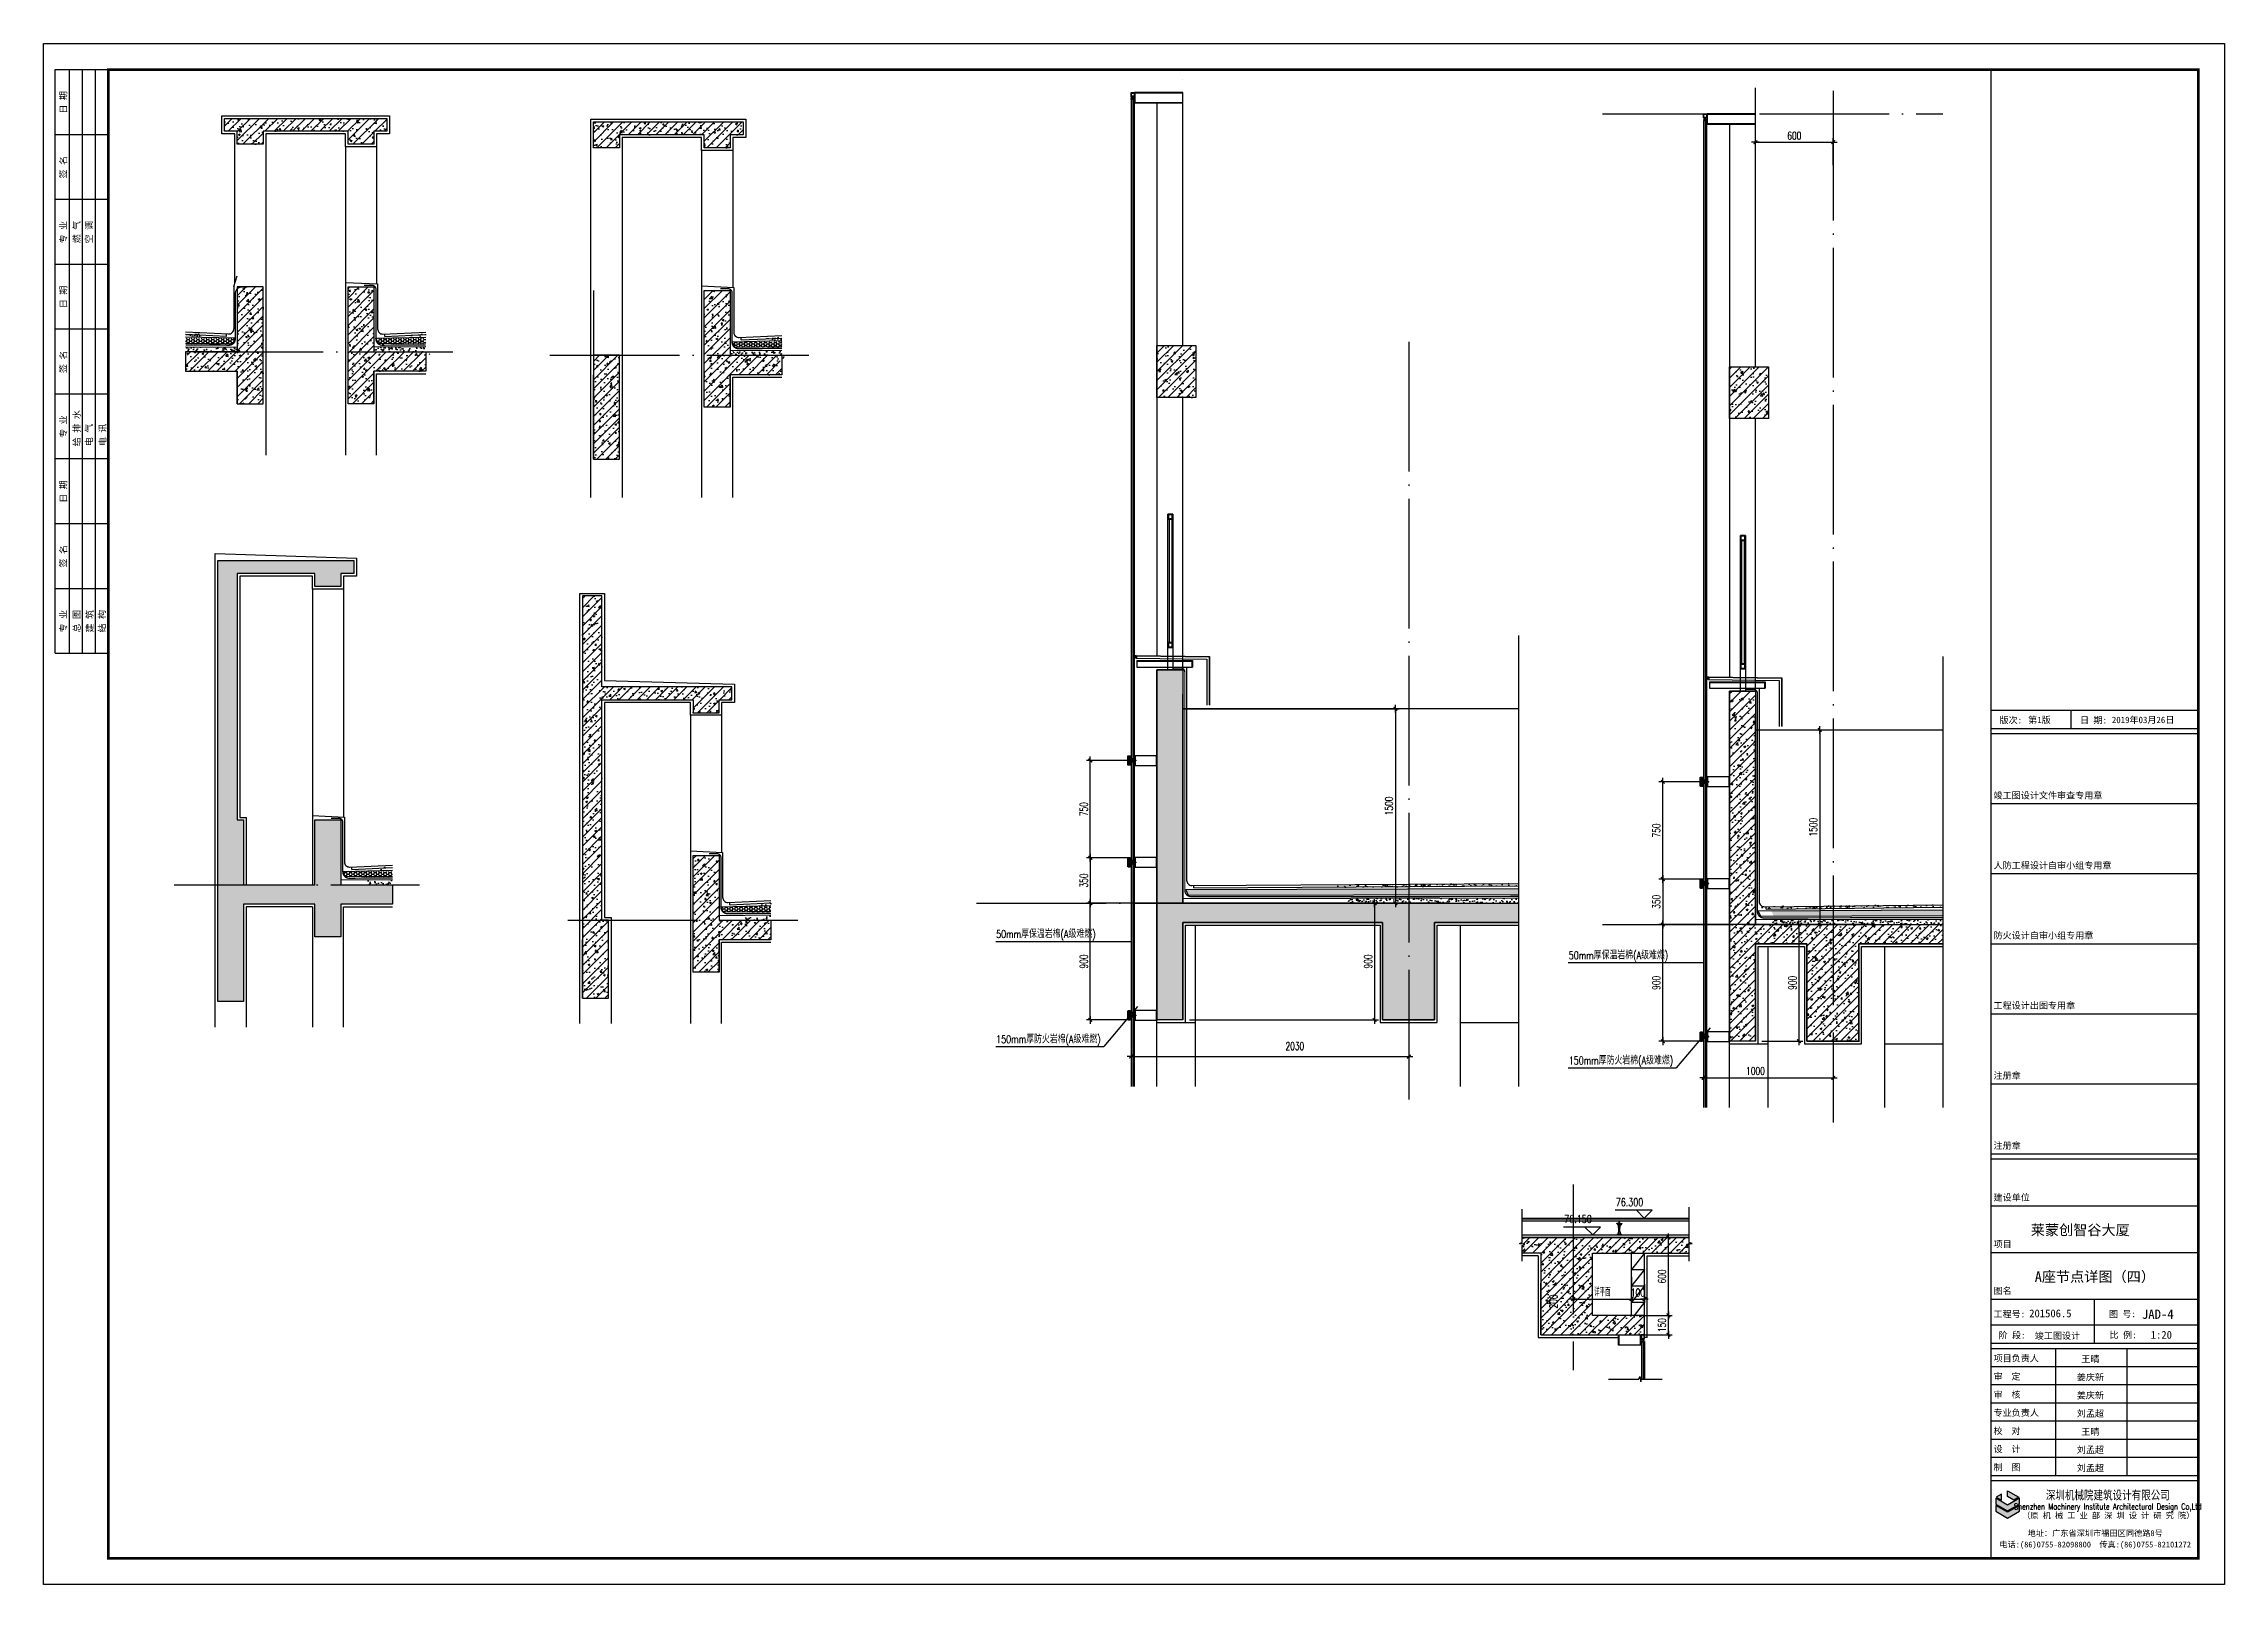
# Model space of a CAD drawing. Extents: x 1980812 to 2578970, y -669191 to 284498.
# Drawn here: x 2400366 to 2417186, y -405922 to -394042 of the extents above; entities that cross this region are included whole.
import ezdxf
from ezdxf.enums import TextEntityAlignment as Align

# ---------------------------------------------------------------- set-up
doc = ezdxf.new("R2010")
doc.units = 0
doc.header["$LTSCALE"] = 1000
doc.header["$MEASUREMENT"] = 0
for name, pattern in [('CENTER', [2, 1.25, -0.25, 0.25, -0.25]), ('DASH', [0.35, 0.25, -0.1]), ('DOTE', [2.42, 2, -0.2, 0.02, -0.2]), ('HIDDEN', [0.375, 0.25, -0.125]), ('HIDDEN2', [0.1875, 0.125, -0.0625])]:
    doc.linetypes.add(name, pattern=pattern)
for name, color, linetype in [('A-SECT-MBND-FINE', 252, 'Continuous'), ('A-SECT-MCUT', 1, 'Continuous'), ('A-SECT-MCUT-FINE', 137, 'Continuous'), ('ALUM-02', 4, 'Continuous'), ('BH', 191, 'Continuous'), ('DIM_ELEV', 3, 'Continuous'), ('DIM_SYMB', 3, 'Continuous'), ('dote', 1, 'DOTE'), ('FILL', 251, 'Continuous'), ('PUB_TEXT', 7, 'Continuous'), ('SF', 1, 'Continuous'), ('STEEL', 3, 'Continuous'), ('SXJF', 8, 'Continuous'), ('TEXT', 7, 'Continuous'), ('TK', 1, 'Continuous'), ('WALL', 4, 'Continuous'), ('WINDOW', 2, 'Continuous'), ('侧板详图', 2, 'Continuous'), ('保温板', 20, 'Continuous'), ('可见看线', 63, 'Continuous'), ('建筑辅助线', 231, 'Continuous'), ('柱墙填充', 181, 'Continuous'), ('栏杆', 143, 'Continuous'), ('详细标注', 231, 'Continuous'), ('防水卷材', 6, 'DASH'), ('面层', 31, 'Continuous')]:
    doc.layers.add(name, color=color, linetype=linetype)
doc.styles.add('_TCH_DIM', font='SIMPLEX', dxfattribs={"bigfont": 'GBCBIG'})
doc.styles.add('DIM_FONT', font='SIMPLEX', dxfattribs={"width": 0.7, "bigfont": 'GBCBIG'})
doc.styles.add('FSJ-SHX', font='txtw.shx', dxfattribs={"width": 0.75, "bigfont": 'hztxtw.shx'})
doc.styles.add('HEITI', font='simplex.shx', dxfattribs={"width": 0.6, "bigfont": 'hztxt.shx'})
doc.styles.add('ROMANS', font='simplex_.ttf', dxfattribs={"width": 0.8, "height": 500})
doc.styles.add('SONGTI', font='NSimSun.ttf', dxfattribs={"width": 1.1})
doc.dimstyles.new('DIMN20', dxfattribs={"dimscale": 0.2, "dimtxt": 300, "dimasz": 1, "dimexe": 150, "dimexo": 0, "dimgap": 100, "dimtad": 1, "dimdec": 0, "dimzin": 0, "dimdsep": 46, "dimtxsty": 'DIM_FONT', "dimblk1": '_DIMX', "dimblk2": '_DIMX', "dimsah": 1, "dimcen": 0.09, "dimclrd": 256, "dimclre": 256, "dimclrt": 7, "dimadec": 0, "dimazin": 0, "dimtfac": 1, "dimtdec": 0, "dimtix": 1, "dimtmove": 2, "dimatfit": 3, "dimldrblk": '_DIMX', "dimfxl": 150, "dimtolj": 1, "dimtzin": 0, "dimarcsym": 0})
pattern_1 = [(130, (5206752.23, -1100839.566), (-71.7260183, -6.2752135), [7.5, -82.5]), (185, (5206752.23, -1100839.566), (13.8751334, 75.2192134), [6, -66]), (79.5486, (5206746.254, -1100840.09), (-57.8509382, 68.9439542), [6.374019, -70.1142112]), (133.8158, (5206752.23, -1100819.57), (-106.7241049, -16.5519014), [11.25, -123.75]), (83.3644, (5206743.34, -1100820.95), (-93.4662706, 97.411787), [9.561029, -105.1713]), (188.8158, (5206752.23, -1100819.57), (-93.4661945, 97.41186), [9, -99]), (159, (5206742.23, -1100824.566), (-59.6907052, -40.2618891), [7.5, -82.5]), (214, (5206742.23, -1100824.566), (-24.3315332, 72.5150045), [6, -66]), (108.5486, (5206737.256, -1100827.92), (-84.0222629, 32.2530497), [6.374019, -70.1142112]), (142.5, (5206752.23, -1100839.566), (-1.21598553, 33.28938538), [0, -65.2, 0, -67, 0, -66.25]), (172.5, (5206752.23, -1100839.566), (-26.30695374, 39.4411712), [0, -38.2, 0, -63.7, 0, -25.25]), (212.5, (5206774.53, -1100839.566), (-53.38224362, -2.25548717), [0, -25, 0, -78, 0, -103.5]), (222.5, (5206784.53, -1100839.566), (-58.3186169, 10.0104982), [0, -32.5, 0, -51.8, 0, -73.5])]
pattern_2 = [(130, (5203479.534, -1100675.73), (-71.7260183, -6.2752135), [7.5, -82.5]), (185, (5203479.534, -1100675.73), (13.8751334, 75.2192134), [6, -66]), (79.5486, (5203473.56, -1100676.25), (-57.8509382, 68.9439542), [6.374019, -70.1142112]), (133.8158, (5203479.53, -1100655.73), (-106.7241049, -16.5519014), [11.25, -123.75]), (83.3644, (5203470.64, -1100657.11), (-93.4662706, 97.411787), [9.561029, -105.1713]), (188.8158, (5203479.53, -1100655.73), (-93.4661945, 97.41186), [9, -99]), (159, (5203469.534, -1100660.73), (-59.6907052, -40.2618891), [7.5, -82.5]), (214, (5203469.534, -1100660.73), (-24.3315332, 72.5150045), [6, -66]), (108.5486, (5203464.56, -1100664.08), (-84.0222629, 32.2530497), [6.374019, -70.1142112]), (142.5, (5203479.534, -1100675.728), (-1.21598553, 33.28938538), [0, -65.2, 0, -67, 0, -66.25]), (172.5, (5203479.534, -1100675.728), (-26.30695374, 39.4411712), [0, -38.2, 0, -63.7, 0, -25.25]), (212.5, (5203501.834, -1100675.728), (-53.38224362, -2.25548717), [0, -25, 0, -78, 0, -103.5]), (222.5, (5203511.834, -1100675.73), (-58.3186169, 10.0104982), [0, -32.5, 0, -51.8, 0, -73.5])]
pattern_3 = [(130, (2806224.82, -569963.396), (-71.7260183, -6.2752135), [7.5, -82.5]), (185, (2806224.82, -569963.4), (13.8751334, 75.2192134), [6, -66]), (79.5486, (2806218.84, -569963.92), (-57.8509382, 68.9439542), [6.374019, -70.1142112]), (133.8158, (2806224.82, -569943.4), (-106.7241049, -16.5519014), [11.25, -123.75]), (83.3644, (2806215.93, -569944.78), (-93.4662706, 97.411787), [9.561029, -105.1713]), (188.8158, (2806224.82, -569943.4), (-93.4661945, 97.41186), [9, -99]), (159, (2806214.82, -569948.396), (-59.6907052, -40.2618891), [7.5, -82.5]), (214, (2806214.82, -569948.4), (-24.3315332, 72.5150045), [6, -66]), (108.5486, (2806209.846, -569951.75), (-84.0222629, 32.2530497), [6.374019, -70.1142112]), (142.5, (2806224.82, -569963.396), (-1.21598553, 33.28938538), [0, -65.2, 0, -67, 0, -66.25]), (172.5, (2806224.82, -569963.396), (-26.30695374, 39.4411712), [0, -38.2, 0, -63.7, 0, -25.25]), (212.5, (2806247.12, -569963.396), (-53.38224362, -2.25548717), [0, -25, 0, -78, 0, -103.5]), (222.5, (2806257.12, -569963.396), (-58.3186169, 10.0104982), [0, -32.5, 0, -51.8, 0, -73.5])]
pattern_4 = [(45, (-6781, 9634.474), (-35.35534, 35.35534), []), (50, (-6781, 9634.47), (143.45204, -12.55043), [15, -165]), (355, (-6781, 9634.47), (-27.75027, 150.43843), [12, -132]), (100.4514, (-6769.05, 9633.43), (115.70188, 137.88791), [12.74804, -140.22842]), (46.1842, (-6781, 9674.47), (213.4482, -33.1038), [22.5, -247.5]), (96.6356, (-6763.21, 9671.72), (186.93254, 194.82357), [19.12206, -210.3426]), (351.1842, (-6781, 9674.47), (186.9324, 194.82372), [18, -198]), (21, (-6761, 9664.47), (119.38141, -80.52378), [15, -165]), (326, (-6761, 9664.47), (48.66307, 145.03001), [12, -132]), (71.4514, (-6751.05, 9657.76), (168.04453, 64.5061), [12.74804, -140.22842]), (37.5, (-6781, 9634.474), (2.43197, 66.57877), [0, -130.4, 0, -134, 0, -132.5]), (7.5, (-6781, 9634.474), (52.613907, 78.882342), [0, -76.4, 0, -127.4, 0, -50.5]), (327.5, (-6825.6, 9634.474), (106.764487, -4.510974), [0, -50, 0, -156, 0, -207]), (317.5, (-6845.6, 9634.47), (116.637234, 20.021), [0, -65, 0, -103.6, 0, -147])]
pattern_5 = [(130, (2806838.39, -569963.396), (-71.7260183, -6.2752135), [7.5, -82.5]), (185, (2806838.39, -569963.4), (13.8751334, 75.2192134), [6, -66]), (79.5486, (2806832.414, -569963.92), (-57.8509382, 68.9439542), [6.374019, -70.1142112]), (133.8158, (2806838.39, -569943.4), (-106.7241049, -16.5519014), [11.25, -123.75]), (83.3644, (2806829.5, -569944.78), (-93.4662706, 97.411787), [9.561029, -105.1713]), (188.8158, (2806838.39, -569943.4), (-93.4661945, 97.41186), [9, -99]), (159, (2806828.39, -569948.396), (-59.6907052, -40.2618891), [7.5, -82.5]), (214, (2806828.39, -569948.4), (-24.3315332, 72.5150045), [6, -66]), (108.5486, (2806823.42, -569951.75), (-84.0222629, 32.2530497), [6.374019, -70.1142112]), (142.5, (2806838.392, -569963.396), (-1.21598553, 33.28938538), [0, -65.2, 0, -67, 0, -66.25]), (172.5, (2806838.39, -569963.396), (-26.30695374, 39.4411712), [0, -38.2, 0, -63.7, 0, -25.25]), (212.5, (2806860.692, -569963.396), (-53.38224362, -2.25548717), [0, -25, 0, -78, 0, -103.5]), (222.5, (2806870.69, -569963.396), (-58.3186169, 10.0104982), [0, -32.5, 0, -51.8, 0, -73.5])]
pattern_6 = [(45, (-6167.43, 9634.474), (-35.35534, 35.35534), []), (50, (-6167.43, 9634.47), (143.45204, -12.55043), [15, -165]), (355, (-6167.43, 9634.47), (-27.75027, 150.43843), [12, -132]), (100.4514, (-6155.48, 9633.43), (115.70188, 137.88791), [12.74804, -140.22842]), (46.1842, (-6167.43, 9674.47), (213.4482, -33.1038), [22.5, -247.5]), (96.6356, (-6149.64, 9671.72), (186.93254, 194.82357), [19.12206, -210.3426]), (351.1842, (-6167.43, 9674.47), (186.9324, 194.82372), [18, -198]), (21, (-6147.43, 9664.47), (119.38141, -80.52378), [15, -165]), (326, (-6147.43, 9664.47), (48.66307, 145.03001), [12, -132]), (71.4514, (-6137.48, 9657.76), (168.04453, 64.5061), [12.74804, -140.22842]), (37.5, (-6167.43, 9634.474), (2.43197, 66.57877), [0, -130.4, 0, -134, 0, -132.5]), (7.5, (-6167.43, 9634.474), (52.613907, 78.882342), [0, -76.4, 0, -127.4, 0, -50.5]), (327.5, (-6212.03, 9634.474), (106.764487, -4.510974), [0, -50, 0, -156, 0, -207]), (317.5, (-6232.03, 9634.47), (116.637234, 20.021), [0, -65, 0, -103.6, 0, -147])]
pattern_7 = [(130, (2801046.04, -569963.396), (-71.7260183, -6.2752135), [7.5, -82.5]), (185, (2801046.04, -569963.4), (13.8751334, 75.2192134), [6, -66]), (79.5486, (2801040.064, -569963.92), (-57.8509382, 68.9439542), [6.374019, -70.1142112]), (133.8158, (2801046.04, -569943.4), (-106.7241049, -16.5519014), [11.25, -123.75]), (83.3644, (2801037.15, -569944.78), (-93.4662706, 97.411787), [9.561029, -105.1713]), (188.8158, (2801046.04, -569943.4), (-93.4661945, 97.41186), [9, -99]), (159, (2801036.04, -569948.396), (-59.6907052, -40.2618891), [7.5, -82.5]), (214, (2801036.04, -569948.4), (-24.3315332, 72.5150045), [6, -66]), (108.5486, (2801031.07, -569951.75), (-84.0222629, 32.2530497), [6.374019, -70.1142112]), (142.5, (2801046.04, -569963.396), (-1.21598553, 33.28938538), [0, -65.2, 0, -67, 0, -66.25]), (172.5, (2801046.04, -569963.396), (-26.30695374, 39.4411712), [0, -38.2, 0, -63.7, 0, -25.25]), (212.5, (2801068.34, -569963.396), (-53.38224362, -2.25548717), [0, -25, 0, -78, 0, -103.5]), (222.5, (2801078.34, -569963.396), (-58.3186169, 10.0104982), [0, -32.5, 0, -51.8, 0, -73.5])]
pattern_8 = [(130, (2829808.586, -579000.744), (-71.7260183, -6.2752135), [7.5, -82.5]), (185, (2829808.586, -579000.74), (13.8751334, 75.2192134), [6, -66]), (79.5486, (2829802.61, -579001.266), (-57.8509382, 68.9439542), [6.374019, -70.1142112]), (133.8158, (2829808.59, -578980.74), (-106.7241049, -16.5519014), [11.25, -123.75]), (83.3644, (2829799.69, -578982.12), (-93.4662706, 97.411787), [9.561029, -105.1713]), (188.8158, (2829808.59, -578980.74), (-93.4661945, 97.41186), [9, -99]), (159, (2829798.586, -578985.744), (-59.6907052, -40.2618891), [7.5, -82.5]), (214, (2829798.586, -578985.74), (-24.3315332, 72.5150045), [6, -66]), (108.5486, (2829793.61, -578989.1), (-84.0222629, 32.2530497), [6.374019, -70.1142112]), (142.5, (2829808.586, -579000.744), (-1.21598553, 33.28938538), [0, -65.2, 0, -67, 0, -66.25]), (172.5, (2829808.586, -579000.744), (-26.30695374, 39.4411712), [0, -38.2, 0, -63.7, 0, -25.25]), (212.5, (2829830.886, -579000.744), (-53.38224362, -2.25548717), [0, -25, 0, -78, 0, -103.5]), (222.5, (2829840.886, -579000.744), (-58.3186169, 10.0104982), [0, -32.5, 0, -51.8, 0, -73.5])]
pattern_9 = [(130, (2806224.82, -569963.396), (-71.7260183, -6.2752135), [7.5, -82.5]), (185, (2806224.82, -569963.4), (13.8751334, 75.2192134), [6, -66]), (79.5486, (2806218.84, -569963.92), (-57.8509382, 68.9439542), [6.374019, -70.1142112]), (133.8158, (2806224.82, -569943.4), (-106.7241049, -16.5519014), [11.25, -123.75]), (83.3644, (2806215.93, -569944.78), (-93.4662706, 97.411787), [9.561029, -105.1713]), (188.8158, (2806224.82, -569943.4), (-93.4661945, 97.41186), [9, -99]), (159, (2806214.82, -569948.396), (-59.6907052, -40.2618891), [7.5, -82.5]), (214, (2806214.82, -569948.4), (-24.3315332, 72.5150045), [6, -66]), (108.5486, (2806209.846, -569951.75), (-84.0222629, 32.2530497), [6.374019, -70.1142112]), (142.5, (2806224.82, -569963.396), (-1.21598553, 33.28938538), [0, -65.2, 0, -67, 0, -66.25]), (172.5, (2806224.82, -569963.396), (-26.30695374, 39.4411712), [0, -38.2, 0, -63.7, 0, -25.25]), (212.5, (2806247.12, -569963.396), (-53.38224362, -2.25548717), [0, -25, 0, -78, 0, -103.5]), (222.5, (2806257.12, -569963.396), (-58.3186169, 10.0104982), [0, -32.5, 0, -51.8, 0, -73.5])]

msp = doc.modelspace()

# ---------------------------------------------------------------- texts
at = {"layer": 'PUB_TEXT', "style": '_TCH_DIM', "width": 0.705882}
msp.add_text('200', height=59.5, rotation=90, dxfattribs=at).set_placement((2412041.3, -403795.6, 0))
at = {"layer": 'TEXT', "style": 'FSJ-SHX', "width": 0.75}
for s, p in [('50mm厚保温岩棉(A级难燃)', (2407712.9, -400937.9, 0)), ('50mm厚保温岩棉(A级难燃)', (2412128.9, -401101.7, 0)), ('150mm厚防火岩棉(A级难燃)', (2407712.9, -401749, 0)), ('150mm厚防火岩棉(A级难燃)', (2412128.9, -401912.9, 0))]:
    msp.add_text(s, height=60, dxfattribs=at).set_placement(p)
for s, p in [('76.300', (2412597.8, -402975.3, 0)), ('76.150', (2412200.3, -403105.3, 0))]:
    msp.add_text(s, height=60, dxfattribs=at).set_placement(p, align=Align.MIDDLE)
at = {"layer": 'TK', "style": 'SONGTI'}
for s, p in [('日 期', (2400543.1, -394582.4)), ('签 名', (2400543.1, -395082.4)), ('专 业', (2400543.1, -395582.4)), ('燃 气', (2400646.7, -395582.4)), ('空 调', (2400741.4, -395582.4)), ('日 期', (2400543.1, -396082.4)), ('签 名', (2400543.1, -396582.4)), ('专 业', (2400543.1, -397082.4)), ('给 排 水', (2400646.7, -397146.7)), ('电 气', (2400741.4, -397146.7)), ('电 讯', (2400846.6, -397146.7)), ('日 期', (2400543.1, -397582.4)), ('签 名', (2400543.1, -398082.4)), ('专 业', (2400543.1, -398582.4)), ('总 图', (2400646.7, -398582.4)), ('建 筑', (2400746.7, -398582.4)), ('结 构', (2400841.4, -398582.4))]:
    msp.add_text(s, height=50, rotation=90, dxfattribs=at).set_placement(p)
for s, p in [('版次:', (2415451.6, -399283.8)), ('日 期:', (2416072.4, -399283.8)), ('竣工图设计文件审查专用章', (2415405.5, -399863.8)), ('人防工程设计自审小组专用章', (2415405.5, -400403.8)), ('防火设计自审小组专用章', (2415405.5, -400943.8)), ('工程设计出图专用章', (2415405.5, -401483.8)), ('注册章', (2415405.5, -402023.8)), ('注册章', (2415405.5, -402563.8)), ('建设单位', (2415405.5, -402963.8)), ('项目', (2415405.5, -403323.8)), ('图名', (2415405.5, -403683.8)), ('工程号:', (2415405.5, -403863.3)), ('比 例:', (2416300.7, -404023.8)), ('项目负责人', (2415405.5, -404203.8)), ('审  定', (2415405.5, -404343.8)), ('审  核', (2415405.5, -404483.8)), ('专业负责人', (2415405.5, -404623.8)), ('校  对', (2415405.5, -404763.8)), ('设  计', (2415405.5, -404903.8)), ('制  图', (2415405.5, -405043.8))]:
    msp.add_text(s, height=50, dxfattribs=at).set_placement(p)
at = {"layer": 'TK', "color": 4, "style": 'SONGTI'}
for s, height, p in [('莱蒙创智谷大厦', 80, (2415692.4, -403229)), ('201506.5', 60, (2415680.7, -403862.8))]:
    msp.add_text(s, height=height, dxfattribs=at).set_placement(p)
at = {"layer": 'TK', "style": 'SONGTI'}
for s, p in [('图 号:', (2416399.3, -403837.1)), ('阶 段:', (2415547.9, -404000.9))]:
    msp.add_text(s, height=50, dxfattribs=at).set_placement(p, align=Align.MIDDLE_CENTER)
at = {"layer": 'TK', "style": 'HEITI', "width": 0.7}
msp.add_text('Shenzhen Machinery Institute Architectural Design Co,Ltd', height=45.8, dxfattribs=at).set_placement((2416287, -405345.4), align=Align.CENTER)
at = {"layer": 'TK'}
for s, height, style, p in [('（原 机 械 工 业 部 深 圳 设 计 研 究 院）', 45.6, 'SONGTI', (2416290.5, -405413.6)), ('深圳机械院建筑设计有限公司', 70, 'HEITI', (2416287, -405274.6)), ('地址：广东省深圳市福田区同德路8号', 45.125, 'SONGTI', (2416189.5, -405550.1)), ('电话:(86)0755-82098800  传真:(86)0755-82101272', 45.125, 'SONGTI', (2416189.5, -405637.3))]:
    msp.add_text(s, height=height, dxfattribs=dict(at, style=style)).set_placement(p, align=Align.CENTER)
at = {"layer": 'TK', "color": 4, "style": 'SONGTI'}
for tag, text, height, p in [('第1版', '版次', 50, (2415759.8, -399255)), ('2019年03月26日', '日期', 50, (2416559.2, -399255)), ('A座节点详图（四）', '图纸名称', 80, (2416187.2, -403548.1)), ('JAD-4', 'JS-01', 72, (2416672.2, -403839.5)), ('竣工图设计', '施工图', 50, (2415898.7, -404003.8)), ('王晴', '姓名', 50, (2416152.5, -404183.2)), ('姜庆新', '姓名', 50, (2416152.5, -404323.2)), ('姜庆新', '姓名', 50, (2416152.5, -404463.2)), ('刘孟超', '姓名', 50, (2416152.5, -404603.2)), ('刘孟超', '姓名', 50, (2416152.5, -404883.2)), ('王晴', '姓名', 50, (2416152.5, -404743.2)), ('刘孟超', '姓名', 50, (2416152.5, -405023.2))]:
    msp.add_attdef(tag, text=text, height=height, dxfattribs=at).set_placement(p, align=Align.MIDDLE)
msp.add_attdef('1:20', text='1:100', height=60, dxfattribs=at).set_placement((2416781.8, -404028), align=Align.RIGHT)

# ---------------------------------------------------------------- blocks, each defined once
blk = doc.blocks.new('_DIMX')
blk.add_line((-150, 0), (150, 0))
at = {"const_width": 50}
blk.add_lwpolyline([(-70, -70), (70, 70)], dxfattribs=at)
blk = doc.blocks.new('*D2304')
at = {"layer": 'Defpoints', "color": 0, "transparency": 16777216}
for p in [(2413469, -400834, 0), (2413619, -401734, 0), (2413905, -401734, 0)]:
    blk.add_point(p, dxfattribs=at)
at = {"layer": '详细标注', "lineweight": -2, "transparency": 16777216}
for p, q in [((2413469, -400834, 0), (2413935, -400834, 0)), ((2413905, -400834, 0), (2413905, -401734, 0)), ((2413619, -401734, 0), (2413935, -401734, 0))]:
    blk.add_line(p, q, dxfattribs=at)
at = {"layer": '详细标注', "lineweight": -2, "transparency": 16777216, "xscale": 0.2, "yscale": 0.2, "zscale": 0.2}
for p, rotation in [((2413905, -400834, 0), 90), ((2413905, -401734, 0), 270)]:
    blk.add_blockref('_DIMX', p, dxfattribs=dict(at, rotation=rotation))
at = {"layer": '详细标注', "color": 7, "transparency": 16777216, "insert": (2413855, -401284, 0), "char_height": 60, "attachment_point": 5, "rotation": 90, "style": 'DIM_FONT'}
blk.add_mtext('\\A1;900', dxfattribs=at)
blk = doc.blocks.new('*D2663')
at = {"layer": 'Defpoints', "color": 0, "transparency": 16777216}
for p in [(2413569, -399334, 0), (2413569, -400834, 0), (2414065, -400834, 0)]:
    blk.add_point(p, dxfattribs=at)
at = {"layer": '详细标注', "lineweight": -2, "transparency": 16777216}
for p, q in [((2413569, -399334, 0), (2414095, -399334, 0)), ((2414065, -399334, 0), (2414065, -400834, 0)), ((2413569, -400834, 0), (2414095, -400834, 0))]:
    blk.add_line(p, q, dxfattribs=at)
at = {"layer": '详细标注', "lineweight": -2, "transparency": 16777216, "xscale": 0.2, "yscale": 0.2, "zscale": 0.2}
for p, rotation in [((2414065, -399334, 0), 90), ((2414065, -400834, 0), 270)]:
    blk.add_blockref('_DIMX', p, dxfattribs=dict(at, rotation=rotation))
at = {"layer": '详细标注', "color": 7, "transparency": 16777216, "insert": (2414015, -400084, 0), "char_height": 60, "attachment_point": 5, "rotation": 90, "style": 'DIM_FONT'}
blk.add_mtext('\\A1;1500', dxfattribs=at)
blk = doc.blocks.new('*D2602')
at = {"layer": 'Defpoints', "color": 0, "transparency": 16777216}
for p in [(2413169, -401868, 0), (2414169, -401868, 0), (2414169, -402017)]:
    blk.add_point(p, dxfattribs=at)
at = {"layer": '详细标注', "lineweight": -2, "transparency": 16777216}
for p, q in [((2413169, -401868), (2413169, -402047)), ((2414169, -401868), (2414169, -402047)), ((2413169, -402017), (2414169, -402017))]:
    blk.add_line(p, q, dxfattribs=at)
at = {"layer": '详细标注', "lineweight": -2, "transparency": 16777216, "xscale": 0.2, "yscale": 0.2, "zscale": 0.2, "rotation": 179.9998582215618}
blk.add_blockref('_DIMX', (2413169, -402017), dxfattribs=at)
at = {"layer": '详细标注', "lineweight": -2, "transparency": 16777216, "xscale": 0.2, "yscale": 0.2, "zscale": 0.2}
blk.add_blockref('_DIMX', (2414169, -402017), dxfattribs=at)
at = {"layer": '详细标注', "color": 7, "transparency": 16777216, "insert": (2413569, -401963), "char_height": 60, "attachment_point": 5, "rotation": 359.9999, "style": 'DIM_FONT'}
blk.add_mtext('\\A1;1000', dxfattribs=at)
blk = doc.blocks.new('M5x45_Pan')
at = {"color": 8, "linetype": 'HIDDEN'}
for p, q in [((0, 2), (45, 2)), ((44, -3), (44, 2)), ((0, -2), (45, -2))]:
    blk.add_line(p, q, dxfattribs=at)
at = {"color": 0, "linetype": 'ByBlock'}
blk.add_lwpolyline([(-1, -5), (0, -5), (0, 5), (-1, 5, 0.228537), (-2, 4, 0.349288), (-2, -4, 0.228537)], format="xyb", close=True, dxfattribs=at)
at = {"color": 8, "linetype": 'HIDDEN2'}
blk.add_lwpolyline([(-4, 1), (-2, 1), (-2, -1), (-4, -1)], dxfattribs=at)
at = {"color": 8, "linetype": 'ByBlock'}
blk.add_lwpolyline([(0, 2), (44, 2), (45, 2), (45, -2), (44, -3), (0, -3)], dxfattribs=at)
at = {"layer": 'TEXT', "color": 8, "linetype": 'CENTER'}
blk.add_line((48, 0), (-7, 0), dxfattribs=at)
at = {"layer": 'Defpoints', "color": 8, "style": 'ROMANS', "width": 0.8}
blk.add_text('M5x45', height=1, rotation=90, dxfattribs=at).set_placement((-1, 0), align=Align.MIDDLE)
blk = doc.blocks.new('*D2603')
at = {"layer": 'Defpoints', "color": 0, "transparency": 16777216}
for p in [(2412855, -400834), (2414463, -400834, 0), (2413149, -401734)]:
    blk.add_point(p, dxfattribs=at)
at = {"layer": '详细标注', "lineweight": -2, "transparency": 16777216}
for p, q in [((2414463, -400834), (2412825, -400834)), ((2412855, -401734), (2412855, -400834)), ((2413149, -401734), (2412825, -401734))]:
    blk.add_line(p, q, dxfattribs=at)
at = {"layer": '详细标注', "lineweight": -2, "transparency": 16777216, "xscale": 0.2, "yscale": 0.2, "zscale": 0.2}
for p, rotation in [((2412855, -400834), 90), ((2412855, -401734), 270)]:
    blk.add_blockref('_DIMX', p, dxfattribs=dict(at, rotation=rotation))
at = {"layer": '详细标注', "color": 7, "transparency": 16777216, "insert": (2412805, -401284), "char_height": 60, "attachment_point": 5, "rotation": 90, "style": 'DIM_FONT'}
blk.add_mtext('\\A1;900', dxfattribs=at)
blk = doc.blocks.new('*D2604')
at = {"layer": 'Defpoints', "color": 0, "transparency": 16777216}
for p in [(2412855, -399734), (2413149, -399734, 0), (2413149, -400484)]:
    blk.add_point(p, dxfattribs=at)
at = {"layer": '详细标注', "lineweight": -2, "transparency": 16777216}
for p, q in [((2413149, -399734), (2412825, -399734)), ((2412855, -400484), (2412855, -399734)), ((2413149, -400484), (2412825, -400484))]:
    blk.add_line(p, q, dxfattribs=at)
at = {"layer": '详细标注', "lineweight": -2, "transparency": 16777216, "xscale": 0.2, "yscale": 0.2, "zscale": 0.2}
for p, rotation in [((2412855, -399734), 90), ((2412855, -400484), 270)]:
    blk.add_blockref('_DIMX', p, dxfattribs=dict(at, rotation=rotation))
at = {"layer": '详细标注', "color": 7, "transparency": 16777216, "insert": (2412805, -400109), "char_height": 60, "attachment_point": 5, "rotation": 90, "style": 'DIM_FONT'}
blk.add_mtext('\\A1;750', dxfattribs=at)
blk = doc.blocks.new('A$C7D172E5E')
at = {"layer": 'A-SECT-MCUT'}
for points in [[(0, -40), (0, -80), (-136, -80), (-172, -80), (-172, -48), (-189, -48), (-189, -47), (-185, -46), (-185, -47), (-172, -47), (-172, -40), (-172, -33), (-185, -33), (-185, -34), (-189, -33), (-189, -32), (-172, -32), (-172, 0), (-136, 0), (0, 0)], [(-189, -45), (-185, -45), (-185, -46), (-185, -47), (-186, -46), (-189, -47), (-189, -48), (-201, -48), (-201, -46), (-191, -46), (-191, -34), (-201, -34), (-201, -32), (-189, -32), (-189, -33), (-186, -34), (-185, -33), (-185, -34), (-185, -35), (-189, -35)], [(-169, -78), (-3, -78), (-3, -40), (-3, -3), (-169, -3)]]:
    blk.add_lwpolyline(points, close=True, dxfattribs=at)
for points in [[(-205, -75), (-225, -75), (-225, -5), (-205, -5, -0.414214), (-205, -6), (-205, -6, -0.351524), (-205, -6), (-209, -7, -0.256425), (-210, -7), (-210, -6, 0.198912), (-211, -6), (-216, -6, 0.414214), (-217, -7), (-217, -10, -0.414214), (-217, -10), (-218, -10, -0.414214), (-218, -10), (-218, -7, 0.414214), (-219, -6), (-223, -6, 0.414214), (-223, -7), (-223, -73, 0.414214), (-223, -74), (-219, -74, 0.414214), (-218, -73), (-218, -70, -0.414214), (-218, -70), (-217, -70, -0.414214), (-217, -70), (-217, -73, 0.414214), (-216, -74), (-211, -74, 0.198912), (-210, -74), (-210, -73, -0.256425), (-209, -73), (-205, -74, -0.351524), (-205, -74), (-205, -75, -0.414214)], [(-205, -29, -0.414214), (-205, -30), (-206, -30, 0.414214), (-207, -30), (-207, -50, 0.414214), (-206, -51), (-205, -51, -0.414214), (-205, -51), (-205, -52, -0.414214), (-205, -53), (-209, -53), (-209, -60, 0.414214), (-209, -61), (-205, -61, -0.414214), (-205, -61), (-205, -64, -0.414214), (-205, -64), (-206, -64, -0.414214), (-206, -64), (-206, -63, 0.414214), (-207, -63), (-209, -63, 0.414214), (-209, -63), (-209, -70, 0.414214), (-209, -71), (-207, -71, 0.414214), (-206, -70), (-206, -70, -0.414214), (-206, -69), (-205, -69, -0.414214), (-205, -70), (-205, -73, -0.479811), (-206, -73), (-209, -73, 0.256425), (-210, -73), (-210, -73, -0.198912), (-211, -74), (-214, -74, -0.10157), (-214, -74), (-216, -73, -0.300021), (-217, -72), (-217, -71, -0.414214), (-216, -71), (-212, -71, 0.414214), (-212, -70), (-212, -63), (-212, -17), (-212, -10, 0.414214), (-212, -9), (-216, -9, -0.414214), (-217, -9), (-217, -8, -0.300021), (-216, -7), (-214, -6, -0.10157), (-214, -6), (-211, -6, -0.198912), (-210, -7), (-210, -7, 0.256425), (-209, -7), (-206, -7, -0.479811), (-205, -7), (-205, -10, -0.414214), (-205, -11), (-206, -11, -0.414214), (-206, -10), (-206, -10, 0.414214), (-207, -9), (-209, -9, 0.414214), (-209, -10), (-209, -17, 0.414214), (-209, -17), (-207, -17, 0.414214), (-206, -17), (-206, -16, -0.414214), (-206, -16), (-205, -16, -0.414214), (-205, -16), (-205, -19, -0.414214), (-205, -19), (-209, -19, 0.414214), (-209, -20), (-209, -28), (-205, -28, -0.414214), (-205, -28)]]:
    blk.add_lwpolyline(points, format="xyb", close=True, dxfattribs=at)
at = {"layer": 'A-SECT-MCUT-FINE'}
for p, q in [((-181, -26, 0), (-195, -26, 0)), ((-181, -54, 0), (-195, -54, 0))]:
    blk.add_line(p, q, dxfattribs=at)
for centre in [(-182, -29, 0), (-182, -51, 0)]:
    blk.add_circle(centre, 2.98, dxfattribs=at)
for centre, start, end in [((-199, -29, 0), 320.5682, 27.9183), ((-199, -51, 0), 332.0817, 39.4318)]:
    blk.add_arc(centre, 5.39, start, end, dxfattribs=at)
at = {"layer": 'WINDOW'}
for p, q in [((-200, -25, 0), (-199, -26, 0)), ((-200, -55, 0), (-199, -54, 0)), ((-199, -26, 0), (-195, -26, 0)), ((-199, -54, 0), (-195, -54, 0)), ((-195, -26, 0), (-194, -25, 0)), ((-195, -54, 0), (-194, -55, 0)), ((-181, -26, 0), (-182, -25, 0)), ((-181, -54, 0), (-182, -55, 0)), ((-177, -26, 0), (-181, -26, 0)), ((-177, -54, 0), (-181, -54, 0)), ((-176, -25, 0), (-177, -26, 0)), ((-176, -55, 0), (-177, -54, 0))]:
    blk.add_line(p, q, dxfattribs=at)
at = {"layer": 'SF', "rotation": 0.0004018880973149244}
blk.add_blockref('M5x45_Pan', (-207, -40, 0), dxfattribs=at)
blk = doc.blocks.new('15mm铝板胶缝')
at = {"layer": 'FILL'}
h = blk.add_hatch(dxfattribs=at)
h.set_pattern_fill('HEX', color=256, scale=7, style=0)
h.set_pattern_definition([(0, (-4e-14, -1.343), (0, 1.51554), [0.875, -1.75]), (120, (-4e-14, -1.343), (-1.3125, -0.75777), [0.875, -1.75]), (60, (0.875, -1.343), (-1.3125, 0.75777), [0.875, -1.75])])
edge = h.paths.add_edge_path()
edge.add_ellipse((8, 12), major_axis=(-7.5, 0), ratio=0.703876, start_angle=0, end_angle=360)
h = blk.add_hatch(dxfattribs=at)
h.set_pattern_fill('DOTS', color=256, scale=10, style=0)
edge = h.paths.add_edge_path()
edge.add_line((15, 0), (15, 11))
edge.add_ellipse((8, 12), major_axis=(-7.5, 0), ratio=0.703876, start_angle=0, end_angle=180, ccw=False)
edge.add_line((0, 10), (0, 0))
edge.add_arc((8, -13), 15.1, 60.1372, 119.8628, ccw=False)
at = {"layer": 'SXJF'}
blk.add_lwpolyline([(15, 12), (15, 0, 0.266667), (0, 0), (0, 12)], format="xyb", dxfattribs=at)
blk.add_ellipse((8, 12), major_axis=(-7.5, 0), ratio=0.703876, dxfattribs=at)
blk = doc.blocks.new('*D2605')
at = {"layer": 'Defpoints', "color": 0, "transparency": 16777216}
for p in [(2413044, -400484), (2412855, -400834), (2413044, -400834, 0)]:
    blk.add_point(p, dxfattribs=at)
at = {"layer": '详细标注', "linetype": 'ByBlock', "lineweight": -2, "transparency": 16777216}
for p, q in [((2413044, -400484), (2412825, -400484)), ((2413044, -400834), (2412825, -400834))]:
    blk.add_line(p, q, dxfattribs=at)
at = {"layer": '详细标注', "lineweight": -2, "transparency": 16777216}
blk.add_line((2412855, -400484), (2412855, -400834), dxfattribs=at)
at = {"layer": '详细标注', "lineweight": -2, "transparency": 16777216, "xscale": 0.2, "yscale": 0.2, "zscale": 0.2}
for p, rotation in [((2412855, -400484), 90), ((2412855, -400834), 270)]:
    blk.add_blockref('_DIMX', p, dxfattribs=dict(at, rotation=rotation))
at = {"layer": '详细标注', "color": 7, "transparency": 16777216, "insert": (2412805, -400659), "char_height": 60, "attachment_point": 5, "rotation": 90, "style": 'DIM_FONT'}
blk.add_mtext('\\A1;350', dxfattribs=at)
blk = doc.blocks.new('*D2606')
at = {"layer": 'Defpoints', "color": 0, "transparency": 16777216}
for p in [(2414169, -394802), (2413569, -394957, 0), (2414169, -394979, 0)]:
    blk.add_point(p, dxfattribs=at)
at = {"layer": '详细标注', "linetype": 'ByBlock', "lineweight": -2, "transparency": 16777216}
for p, q in [((2413569, -394957), (2413569, -394772)), ((2414169, -394979), (2414169, -394772))]:
    blk.add_line(p, q, dxfattribs=at)
at = {"layer": '详细标注', "lineweight": -2, "transparency": 16777216}
blk.add_line((2413569, -394802), (2414169, -394802), dxfattribs=at)
at = {"layer": '详细标注', "lineweight": -2, "transparency": 16777216, "xscale": 0.2, "yscale": 0.2, "zscale": 0.2, "rotation": 180}
blk.add_blockref('_DIMX', (2413569, -394802), dxfattribs=at)
at = {"layer": '详细标注', "lineweight": -2, "transparency": 16777216, "xscale": 0.2, "yscale": 0.2, "zscale": 0.2}
blk.add_blockref('_DIMX', (2414169, -394802), dxfattribs=at)
at = {"layer": '详细标注', "color": 7, "transparency": 16777216, "insert": (2413869, -394752), "char_height": 60, "attachment_point": 5, "style": 'DIM_FONT'}
blk.add_mtext('\\A1;600', dxfattribs=at)
blk = doc.blocks.new('*D2612')
at = {"layer": 'Defpoints', "color": 0, "transparency": 16777216}
for p in [(2409053, -400670, 0), (2409203, -401570, 0), (2410632, -401570, 0)]:
    blk.add_point(p, dxfattribs=at)
at = {"layer": '详细标注', "lineweight": -2, "transparency": 16777216}
for p, q in [((2409053, -400670, 0), (2410662, -400670, 0)), ((2410632, -400670, 0), (2410632, -401570, 0)), ((2409203, -401570, 0), (2410662, -401570, 0))]:
    blk.add_line(p, q, dxfattribs=at)
at = {"layer": '详细标注', "lineweight": -2, "transparency": 16777216, "xscale": 0.2, "yscale": 0.2, "zscale": 0.2}
for p, rotation in [((2410632, -400670, 0), 90), ((2410632, -401570, 0), 270)]:
    blk.add_blockref('_DIMX', p, dxfattribs=dict(at, rotation=rotation))
at = {"layer": '详细标注', "color": 7, "transparency": 16777216, "insert": (2410582, -401120, 0), "char_height": 60, "attachment_point": 5, "rotation": 90, "style": 'DIM_FONT'}
blk.add_mtext('\\A1;900', dxfattribs=at)
blk = doc.blocks.new('*D2749')
at = {"layer": 'Defpoints', "color": 0, "transparency": 16777216}
for p in [(2409153, -399170, 0), (2409153, -400670, 0), (2410792, -400670, 0)]:
    blk.add_point(p, dxfattribs=at)
at = {"layer": '详细标注', "lineweight": -2, "transparency": 16777216}
for p, q in [((2409153, -399170, 0), (2410822, -399170, 0)), ((2410792, -399170, 0), (2410792, -400670, 0)), ((2409153, -400670, 0), (2410822, -400670, 0))]:
    blk.add_line(p, q, dxfattribs=at)
at = {"layer": '详细标注', "lineweight": -2, "transparency": 16777216, "xscale": 0.2, "yscale": 0.2, "zscale": 0.2}
for p, rotation in [((2410792, -399170, 0), 90), ((2410792, -400670, 0), 270)]:
    blk.add_blockref('_DIMX', p, dxfattribs=dict(at, rotation=rotation))
at = {"layer": '详细标注', "color": 7, "transparency": 16777216, "insert": (2410742, -399920, 0), "char_height": 60, "attachment_point": 5, "rotation": 90, "style": 'DIM_FONT'}
blk.add_mtext('\\A1;1500', dxfattribs=at)
blk = doc.blocks.new('*D2613')
at = {"layer": 'Defpoints', "color": 0, "transparency": 16777216}
for p in [(2408753, -401704, 0), (2410896, -401704, 0), (2410896, -401853)]:
    blk.add_point(p, dxfattribs=at)
at = {"layer": '详细标注', "lineweight": -2, "transparency": 16777216}
for p, q in [((2408753, -401704), (2408753, -401883)), ((2410896, -401704), (2410896, -401883)), ((2408753, -401853), (2410896, -401853))]:
    blk.add_line(p, q, dxfattribs=at)
at = {"layer": '详细标注', "lineweight": -2, "transparency": 16777216, "xscale": 0.2, "yscale": 0.2, "zscale": 0.2, "rotation": 179.9999338488529}
blk.add_blockref('_DIMX', (2408753, -401853), dxfattribs=at)
at = {"layer": '详细标注', "lineweight": -2, "transparency": 16777216, "xscale": 0.2, "yscale": 0.2, "zscale": 0.2}
blk.add_blockref('_DIMX', (2410896, -401853), dxfattribs=at)
at = {"layer": '详细标注', "color": 7, "transparency": 16777216, "insert": (2410017, -401772), "char_height": 60, "attachment_point": 5, "rotation": 359.9999, "style": 'DIM_FONT'}
blk.add_mtext('\\A1;2030', dxfattribs=at)
blk = doc.blocks.new('*D2291')
at = {"layer": 'Defpoints', "color": 0, "transparency": 16777216}
for p in [(2408439, -400670), (2411191, -400670, 0), (2408733, -401570)]:
    blk.add_point(p, dxfattribs=at)
at = {"layer": '详细标注', "lineweight": -2, "transparency": 16777216}
for p, q in [((2411191, -400670), (2408409, -400670)), ((2408439, -401570), (2408439, -400670)), ((2408733, -401570), (2408409, -401570))]:
    blk.add_line(p, q, dxfattribs=at)
at = {"layer": '详细标注', "lineweight": -2, "transparency": 16777216, "xscale": 0.2, "yscale": 0.2, "zscale": 0.2}
for p, rotation in [((2408439, -400670), 90), ((2408439, -401570), 270)]:
    blk.add_blockref('_DIMX', p, dxfattribs=dict(at, rotation=rotation))
at = {"layer": '详细标注', "color": 7, "transparency": 16777216, "insert": (2408389, -401120), "char_height": 60, "attachment_point": 5, "rotation": 90, "style": 'DIM_FONT'}
blk.add_mtext('\\A1;900', dxfattribs=at)
blk = doc.blocks.new('*D2292')
at = {"layer": 'Defpoints', "color": 0, "transparency": 16777216}
for p in [(2408439, -399570), (2408733, -399570, 0), (2408733, -400320)]:
    blk.add_point(p, dxfattribs=at)
at = {"layer": '详细标注', "lineweight": -2, "transparency": 16777216}
for p, q in [((2408733, -399570), (2408409, -399570)), ((2408439, -400320), (2408439, -399570)), ((2408733, -400320), (2408409, -400320))]:
    blk.add_line(p, q, dxfattribs=at)
at = {"layer": '详细标注', "lineweight": -2, "transparency": 16777216, "xscale": 0.2, "yscale": 0.2, "zscale": 0.2}
for p, rotation in [((2408439, -399570), 90), ((2408439, -400320), 270)]:
    blk.add_blockref('_DIMX', p, dxfattribs=dict(at, rotation=rotation))
at = {"layer": '详细标注', "color": 7, "transparency": 16777216, "insert": (2408389, -399945), "char_height": 60, "attachment_point": 5, "rotation": 90, "style": 'DIM_FONT'}
blk.add_mtext('\\A1;750', dxfattribs=at)
blk = doc.blocks.new('*D2293')
at = {"layer": 'Defpoints', "color": 0, "transparency": 16777216}
for p in [(2408628, -400320), (2408439, -400670), (2408628, -400670, 0)]:
    blk.add_point(p, dxfattribs=at)
at = {"layer": '详细标注', "linetype": 'ByBlock', "lineweight": -2, "transparency": 16777216}
for p, q in [((2408628, -400320), (2408409, -400320)), ((2408628, -400670), (2408409, -400670))]:
    blk.add_line(p, q, dxfattribs=at)
at = {"layer": '详细标注', "lineweight": -2, "transparency": 16777216}
blk.add_line((2408439, -400320), (2408439, -400670), dxfattribs=at)
at = {"layer": '详细标注', "lineweight": -2, "transparency": 16777216, "xscale": 0.2, "yscale": 0.2, "zscale": 0.2}
for p, rotation in [((2408439, -400320), 90), ((2408439, -400670), 270)]:
    blk.add_blockref('_DIMX', p, dxfattribs=dict(at, rotation=rotation))
at = {"layer": '详细标注', "color": 7, "transparency": 16777216, "insert": (2408389, -400495), "char_height": 60, "attachment_point": 5, "rotation": 90, "style": 'DIM_FONT'}
blk.add_mtext('\\A1;350', dxfattribs=at)
blk = doc.blocks.new('werghewhwtr')
at = {"layer": 'BH'}
h = blk.add_hatch(dxfattribs=at)
h.set_pattern_fill('惶妮土', color=256, scale=10, style=0)
h.set_pattern_definition(pattern_5)
h.paths.add_polyline_path([(10660, 130161), (10660, 130180), (10776, 130179), (10776, 130160)])
h = blk.add_hatch(dxfattribs=at)
h.set_pattern_fill('惶妮土', color=256, scale=10, style=0)
h.set_pattern_definition(pattern_5)
h.paths.add_polyline_path([(10660, 130042), (10660, 130077), (11059, 130077), (11059, 130042)])
h = blk.add_hatch(dxfattribs=at)
h.set_pattern_fill('惶妮土', color=256, scale=10, style=0)
h.set_pattern_definition(pattern_3)
h.paths.add_polyline_path([(12512, 130042), (12512, 130077), (12113, 130077), (12113, 130042)])
h = blk.add_hatch(dxfattribs=at)
h.set_pattern_fill('惶妮土', color=256, scale=10, style=0)
h.set_pattern_definition(pattern_3)
h.paths.add_polyline_path([(12512, 130161), (12512, 130180), (12397, 130179), (12397, 130160)])
at = {"layer": '保温板'}
h = blk.add_hatch(dxfattribs=at)
h.set_pattern_fill('HONEY', color=256, scale=8, style=0)
h.set_pattern_definition([(7e-15, (-208298.683, -332818.811), (19.05, 10.99852), [12.7, -25.4]), (120, (-208298.683, -332818.811), (-19.04999772, 10.99852394), [12.7, -25.4]), (60, (-208298.683, -332818.811), (2.28e-06, 21.99704394), [-25.4, 12.7])])
h.paths.add_polyline_path([(10660, 130104), (10660, 130147), (11044, 130146), (11025, 130103)])
h = blk.add_hatch(dxfattribs=at)
h.set_pattern_fill('HONEY', color=256, scale=8, style=0)
h.set_pattern_definition([(7e-15, (-208912.254, -332818.811), (19.05, 10.99852), [12.7, -25.4]), (120, (-208912.254, -332818.811), (-19.04999772, 10.99852394), [12.7, -25.4]), (60, (-208912.254, -332818.811), (2.28e-06, 21.99704394), [-25.4, 12.7])])
h.paths.add_polyline_path([(12512, 130104), (12512, 130147), (12128, 130146), (12147, 130103)])
at = {"layer": '柱墙填充'}
h = blk.add_hatch(dxfattribs=at)
h.set_pattern_fill('钢筋混凝土', color=256, scale=20)
h.set_pattern_definition([(45, (-12715.51, 1878.9), (-35.35534, 35.35534), []), (50, (-12715.51, 1878.9), (143.45204, -12.55043), [15, -165]), (355, (-12715.51, 1878.9), (-27.75027, 150.43843), [12, -132]), (100.4514, (-12703.55, 1877.85), (115.70188, 137.88791), [12.74804, -140.22842]), (46.1842, (-12715.5, 1918.9), (213.4482, -33.1038), [22.5, -247.5]), (96.6356, (-12697.72, 1916.14), (186.93254, 194.82357), [19.12206, -210.3426]), (351.1842, (-12715.5, 1918.9), (186.9324, 194.82372), [18, -198]), (21, (-12695.51, 1908.9), (119.38141, -80.52378), [15, -165]), (326, (-12695.51, 1908.9), (48.66307, 145.03001), [12, -132]), (71.4514, (-12685.56, 1902.19), (168.04453, 64.5061), [12.74804, -140.22842]), (37.5, (-12715.51, 1878.9), (2.431971, 66.57877), [0, -130.4, 0, -134, 0, -132.5]), (7.5, (-12715.51, 1878.9), (52.613907, 78.882342), [0, -76.4, 0, -127.4, 0, -50.5]), (327.5, (-12760.11, 1878.9), (106.764487, -4.510974), [0, -50, 0, -156, 0, -207]), (317.5, (-12780.11, 1878.9), (116.637234, 20.020996), [0, -65, 0, -103.6, 0, -147])])
h.paths.add_polyline_path([(12213, 131842), (10959, 131842), (10959, 131742), (11059, 131742), (11059, 131642), (11259, 131642), (11259, 131742), (11913, 131742), (11913, 131642), (12113, 131642), (12113, 131742), (12213, 131742)])
h = blk.add_hatch(dxfattribs=at)
h.set_pattern_fill('钢筋混凝土', color=256, scale=20)
h.set_pattern_definition(pattern_6)
h.paths.add_polyline_path([(10660, 130017), (10660, 130042), (11059, 130042), (11059, 130542), (11259, 130542), (11259, 130392), (11259, 130392), (11259, 129642), (11059, 129642), (11059, 129892), (10660, 129892), (10660, 129994), (10702, 130010)])
h = blk.add_hatch(dxfattribs=at)
h.set_pattern_fill('钢筋混凝土', color=256, scale=20)
h.set_pattern_definition(pattern_4)
h.paths.add_polyline_path([(12512, 130039), (12512, 130042), (12113, 130042), (12113, 130542), (11913, 130542), (11913, 130392), (11913, 130392), (11913, 129642), (12113, 129642), (12113, 129892), (12512, 129892), (12512, 129994), (12470, 130010), (12554, 130024)])
at = {"layer": 'dote', "linetype": 'DOTE', "ltscale": 0.5}
blk.add_line((10722, 130042, 0), (12720, 130042), dxfattribs=at)
at = {"layer": 'WALL', "elevation": 0}
blk.add_lwpolyline([(11059, 131642), (11059, 131742), (10959, 131742), (10959, 131842), (12213, 131842), (12213, 131742), (12113, 131742), (12113, 131642), (11913, 131642), (11913, 131742), (11259, 131742), (11259, 131642)], close=True, dxfattribs=at)
at = {"layer": 'WALL'}
blk.add_lwpolyline([(11059, 129642), (11059, 129892), (11059, 129642), (11259, 129642), (11259, 130542), (11059, 130542), (11059, 130042), (10660, 130042), (10660, 129892), (11059, 129892)], dxfattribs=at)
at = {"layer": 'WALL', "elevation": 0}
for points in [[(11059, 130542), (11059, 130042)], [(12113, 129642), (12113, 129892), (12113, 129642), (11913, 129642), (11913, 130542), (12113, 130542), (12113, 130042), (12512, 130042), (12512, 129892), (12113, 129892)], [(12113, 130542), (12113, 130042)]]:
    blk.add_lwpolyline(points, dxfattribs=at)
at = {"layer": 'WALL', "extrusion": (1, 0, 0), "elevation": 11059}
blk.add_lwpolyline([(129642, 0), (129892, 0)], dxfattribs=at)
at = {"layer": 'WALL', "extrusion": (-1, 0, 0), "elevation": -12113}
blk.add_lwpolyline([(-129642, 0), (-129892, 0)], dxfattribs=at)
at = {"layer": '保温板', "elevation": 0}
for points in [[(10660, 130108), (11025, 130103), (11025, 130103), (11044, 130146), (10660, 130156)], [(12512, 130108), (12147, 130103), (12147, 130103), (12128, 130146), (12512, 130156)]]:
    blk.add_lwpolyline(points, dxfattribs=at)
at = {"layer": '可见看线'}
for p, q in [((11893, 131622, 0), (11893, 130577, 0)), ((12133, 131622, 0), (12133, 130566, 0))]:
    blk.add_line(p, q, dxfattribs=at)
at = {"layer": '防水卷材', "const_width": 10, "elevation": 0}
for points in [[(11136, 130542), (11094, 130542, 0.414214), (11044, 130492), (11044, 130143, -0.453838), (10989, 130093), (10660, 130095)], [(12037, 130555), (12098, 130555, -0.414214), (12128, 130525)], [(12128, 130525), (12128, 130143, 0.453838), (12183, 130093), (12512, 130095)]]:
    blk.add_lwpolyline(points, format="xyb", dxfattribs=at)
at = {"layer": '面层'}
for p, q in [((11032, 130546, 0), (11059, 130627)), ((11032, 130546, 0), (11032, 130219, 0)), ((11893, 130577, 0), (12141, 130565, 0)), ((12141, 130565, 0), (12141, 130219, 0)), ((10991, 130179, 0), (10660, 130194, 0)), ((12181, 130179, 0), (12512, 130194, 0)), ((10976, 130160, 0), (10660, 130175, 0)), ((10976, 130160, 0), (10976, 130179, 0)), ((12197, 130160, 0), (12197, 130179, 0)), ((12197, 130160, 0), (12512, 130175, 0))]:
    blk.add_line(p, q, dxfattribs=at)
at = {"layer": '面层', "elevation": 0}
for points in [[(11039, 130568), (11039, 131722), (10939, 131722), (10939, 131862), (12233, 131862), (12233, 131722), (12133, 131722), (12133, 131622), (11893, 131622), (11893, 131722), (11279, 131722), (11279, 129245)], [(11893, 130577), (11893, 129245)], [(10660, 130080), (11059, 130077)], [(12512, 130080), (12113, 130077)], [(12133, 129245), (12133, 129872), (12512, 129872)]]:
    blk.add_lwpolyline(points, dxfattribs=at)
at = {"layer": '面层'}
for centre, start, end in [((10992, 130219, 0), 269.0766, 0), ((12181, 130219, 0), 180, 270.9234)]:
    blk.add_arc(centre, 40, start, end, dxfattribs=at)
blk = doc.blocks.new('tsthswtht')
at = {"layer": 'BH'}
h = blk.add_hatch(dxfattribs=at)
h.set_pattern_fill('惶妮土', color=256, scale=10, style=0)
h.set_pattern_definition(pattern_7)
h.paths.add_polyline_path([(7334, 130042), (7334, 130077), (7134, 130077), (7134, 130042)])
h = blk.add_hatch(dxfattribs=at)
h.set_pattern_fill('惶妮土', color=256, scale=10, style=0)
h.set_pattern_definition(pattern_7)
h.paths.add_polyline_path([(7334, 130161), (7334, 130180), (7218, 130179), (7218, 130160)])
at = {"layer": '保温板'}
h = blk.add_hatch(dxfattribs=at)
h.set_pattern_fill('HONEY', color=256, scale=8, style=0)
h.set_pattern_definition([(7e-15, (-214091.033, -332818.811), (19.05, 10.99852), [12.7, -25.4]), (120, (-214091.033, -332818.811), (-19.04999772, 10.99852394), [12.7, -25.4]), (60, (-214091.033, -332818.811), (2.28e-06, 21.99704394), [-25.4, 12.7])])
h.paths.add_polyline_path([(7334, 130104), (7334, 130147), (6949, 130146), (6968, 130103)])
at = {"layer": '柱墙填充'}
h = blk.add_hatch(dxfattribs=at)
h.set_pattern_fill('钢筋混凝土', color=256, scale=20)
h.set_pattern_definition([(45, (-17894.29, 1678.9), (-35.355339, 35.355339), []), (50, (-17894.29, 1678.9), (143.45204, -12.55043), [15, -165]), (355, (-17894.29, 1678.9), (-27.75027, 150.43843), [12, -132]), (100.4514, (-17882.33, 1677.85), (115.70188, 137.88791), [12.74804, -140.22842]), (46.1842, (-17894.29, 1718.9), (213.4482, -33.1038), [22.5, -247.5]), (96.6356, (-17876.5, 1716.14), (186.93254, 194.82357), [19.12206, -210.3426]), (351.1842, (-17894.29, 1718.9), (186.9324, 194.82372), [18, -198]), (21, (-17874.29, 1708.9), (119.38141, -80.52378), [15, -165]), (326, (-17874.29, 1708.9), (48.66307, 145.03001), [12, -132]), (71.4514, (-17864.34, 1702.19), (168.04453, 64.5061), [12.74804, -140.22842]), (37.5, (-17894.29, 1678.9), (2.431971, 66.57877), [0, -130.4, 0, -134, 0, -132.5]), (7.5, (-17894.29, 1678.9), (52.613907, 78.882342), [0, -76.4, 0, -127.4, 0, -50.5]), (327.5, (-17938.89, 1678.9), (106.764487, -4.510974), [0, -50, 0, -156, 0, -207]), (317.5, (-17958.89, 1678.9), (116.637234, 20.020996), [0, -65, 0, -103.6, 0, -147])])
h.paths.add_polyline_path([(6081, 130042), (6031, 130042), (6031, 131742), (6734, 131742), (6734, 131642), (6934, 131642), (6934, 131742), (7034, 131742), (7034, 131842), (6031, 131842), (6031, 132542), (5881, 132542), (5881, 129442), (6081, 129442)])
h = blk.add_hatch(dxfattribs=at)
h.set_pattern_fill('钢筋混凝土', color=256, scale=20)
h.set_pattern_definition([(45, (-11959.78, 9634.474), (-35.35534, 35.35534), []), (50, (-11959.78, 9634.47), (143.45204, -12.55043), [15, -165]), (355, (-11959.78, 9634.47), (-27.75027, 150.43843), [12, -132]), (100.4514, (-11947.83, 9633.43), (115.70188, 137.88791), [12.74804, -140.22842]), (46.1842, (-11959.78, 9674.47), (213.4482, -33.1038), [22.5, -247.5]), (96.6356, (-11942, 9671.72), (186.93254, 194.82357), [19.12206, -210.3426]), (351.1842, (-11959.78, 9674.47), (186.9324, 194.82372), [18, -198]), (21, (-11939.78, 9664.47), (119.38141, -80.52378), [15, -165]), (326, (-11939.78, 9664.47), (48.66307, 145.03001), [12, -132]), (71.4514, (-11929.83, 9657.76), (168.04453, 64.5061), [12.74804, -140.22842]), (37.5, (-11959.78, 9634.474), (2.43197, 66.57877), [0, -130.4, 0, -134, 0, -132.5]), (7.5, (-11959.78, 9634.474), (52.613907, 78.882342), [0, -76.4, 0, -127.4, 0, -50.5]), (327.5, (-12004.38, 9634.474), (106.764487, -4.510974), [0, -50, 0, -156, 0, -207]), (317.5, (-12024.38, 9634.47), (116.637234, 20.021), [0, -65, 0, -103.6, 0, -147])])
h.paths.add_polyline_path([(7334, 130039), (7334, 130042), (6934, 130042), (6934, 130542), (6734, 130542), (6734, 130392), (6734, 130392), (6734, 129642), (6934, 129642), (6934, 129892), (7334, 129892), (7334, 129994), (7292, 130010), (7376, 130024)])
at = {"layer": 'dote', "linetype": 'DOTE', "ltscale": 0.5}
blk.add_line((5769, 130042, 0), (7541, 130042), dxfattribs=at)
at = {"layer": 'WALL', "elevation": 0}
for points in [[(5881, 129442), (5881, 129892), (5881, 129442), (6081, 129442), (6081, 130042), (6031, 130042), (6031, 131742), (6734, 131742), (6734, 131642), (6934, 131642), (6934, 131742), (7034, 131742), (7034, 131842), (6031, 131842), (6031, 132542), (5881, 132542), (5881, 130042), (5881, 130042), (5881, 129892), (5881, 129892)], [(6934, 129642), (6934, 129892), (6934, 129642), (6734, 129642), (6734, 130542), (6934, 130542), (6934, 130042), (7334, 130042), (7334, 129892), (6934, 129892)], [(6934, 130542), (6934, 130042)]]:
    blk.add_lwpolyline(points, dxfattribs=at)
at = {"layer": 'WALL', "extrusion": (-1, 0, 0), "elevation": -6934}
blk.add_lwpolyline([(-129642, 0), (-129892, 0)], dxfattribs=at)
at = {"layer": '保温板', "elevation": 0}
blk.add_lwpolyline([(7334, 130108), (6968, 130103), (6968, 130103), (6949, 130146), (7334, 130156)], dxfattribs=at)
at = {"layer": '可见看线'}
for p, q in [((6714, 131622, 0), (6714, 130577, 0)), ((6954, 131622, 0), (6954, 130566, 0))]:
    blk.add_line(p, q, dxfattribs=at)
at = {"layer": '防水卷材', "const_width": 10, "elevation": 0}
for points in [[(6858, 130555), (6919, 130555, -0.414214), (6949, 130525)], [(6949, 130525), (6949, 130143, 0.453838), (7005, 130093), (7334, 130095)]]:
    blk.add_lwpolyline(points, format="xyb", dxfattribs=at)
at = {"layer": '面层'}
for p, q in [((6714, 130577, 0), (6962, 130565, 0)), ((6962, 130565, 0), (6962, 130219, 0)), ((7002, 130179, 0), (7334, 130194, 0)), ((7018, 130160, 0), (7018, 130179, 0)), ((7018, 130160, 0), (7334, 130175, 0))]:
    blk.add_line(p, q, dxfattribs=at)
at = {"layer": '面层', "elevation": 0}
for points in [[(5861, 129245), (5861, 131722), (5861, 131722), (5861, 132562), (6051, 132562), (6051, 131891), (7054, 131862), (7054, 131722), (6954, 131722), (6954, 131622), (6714, 131622), (6714, 131722), (6051, 131722), (6051, 130062)], [(6714, 130577), (6714, 129245)], [(6051, 130062), (6101, 130062), (6101, 129245)], [(7334, 130080), (6934, 130077)], [(6954, 129245), (6954, 129872), (7334, 129872)]]:
    blk.add_lwpolyline(points, dxfattribs=at)
at = {"layer": '面层'}
blk.add_arc((7002, 130219, 0), 40, 180, 270.9234, dxfattribs=at)
blk = doc.blocks.new('sthnthwh')
at = {"layer": 'BH'}
h = blk.add_hatch(dxfattribs=at)
h.set_pattern_fill('惶妮土', color=256, scale=10, style=0)
h.set_pattern_definition(pattern_8)
h.paths.add_polyline_path([(36096, 121123), (36096, 121143), (35981, 121142), (35981, 121123)])
h = blk.add_hatch(dxfattribs=at)
h.set_pattern_fill('惶妮土', color=256, scale=10, style=0)
h.set_pattern_definition(pattern_8)
h.paths.add_polyline_path([(36096, 121005), (36096, 121040), (35897, 121040), (35897, 121005)])
at = {"layer": '保温板'}
h = blk.add_hatch(dxfattribs=at)
h.set_pattern_fill('HONEY', color=256, scale=8, style=0)
h.set_pattern_definition([(7e-15, (-185328.489, -341856.158), (19.05, 10.99852), [12.7, -25.4]), (120, (-185328.489, -341856.158), (-19.04999772, 10.99852394), [12.7, -25.4]), (60, (-185328.489, -341856.158), (2.28e-06, 21.99704394), [-25.4, 12.7])])
h.paths.add_polyline_path([(36096, 121067), (36096, 121109), (35712, 121109), (35731, 121066)])
at = {"layer": '柱墙填充'}
h = blk.add_hatch(dxfattribs=at)
h.set_pattern_fill('钢筋混凝土', color=256, scale=20)
h.set_pattern_definition([(45, (10868.257, -6458.45), (-35.35534, 35.35534), []), (50, (10868.26, -6458.45), (143.45204, -12.55043), [15, -165]), (355, (10868.26, -6458.45), (-27.75027, 150.43843), [12, -132]), (100.4514, (10880.21, -6459.5), (115.70188, 137.88791), [12.74804, -140.22842]), (46.1842, (10868.26, -6418.45), (213.4482, -33.1038), [22.5, -247.5]), (96.6356, (10886.04, -6421.2), (186.93254, 194.82357), [19.12206, -210.3426]), (351.1842, (10868.26, -6418.45), (186.9324, 194.82372), [18, -198]), (21, (10888.26, -6428.45), (119.38141, -80.52378), [15, -165]), (326, (10888.26, -6428.45), (48.66307, 145.03001), [12, -132]), (71.4514, (10898.2, -6435.16), (168.04453, 64.5061), [12.74804, -140.22842]), (37.5, (10868.257, -6458.45), (2.431971, 66.57877), [0, -130.4, 0, -134, 0, -132.5]), (7.5, (10868.26, -6458.45), (52.613907, 78.882342), [0, -76.4, 0, -127.4, 0, -50.5]), (327.5, (10823.657, -6458.45), (106.764487, -4.510974), [0, -50, 0, -156, 0, -207]), (317.5, (10803.66, -6458.45), (116.637234, 20.020996), [0, -65, 0, -103.6, 0, -147])])
h.paths.add_polyline_path([(36096, 121005), (35697, 121005), (35697, 121505), (35497, 121505), (35497, 121005), (34947, 121005), (34947, 121505), (34897, 121505), (34897, 123405), (35497, 123405), (35497, 123305), (35697, 123305), (35697, 123405), (35797, 123405), (35797, 123505), (34747, 123505), (34747, 120105), (34947, 120105), (34947, 120855), (35497, 120855), (35497, 120605), (35697, 120605), (35697, 120855), (36096, 120855)])
at = {"layer": 'dote', "linetype": 'DOTE', "ltscale": 0.5}
blk.add_line((34410, 121005, 0), (36304, 121005), dxfattribs=at)
at = {"layer": 'WALL', "elevation": 0}
for points in [[(34947, 121005), (35497, 121005), (35497, 121505), (35697, 121505), (35697, 121005), (36096, 121005), (36096, 120855), (35697, 120855), (35697, 120605), (35497, 120605), (35497, 120855), (34947, 120855), (34947, 120105), (34747, 120105), (34747, 123305), (34747, 123405), (34747, 123405), (34747, 123505), (35797, 123505), (35797, 123405), (35697, 123405), (35697, 123305), (35497, 123305), (35497, 123405), (34897, 123405), (34897, 121505), (34947, 121505), (34947, 121005)], [(35697, 121505), (35697, 121005)]]:
    blk.add_lwpolyline(points, dxfattribs=at)
at = {"layer": '保温板', "elevation": 0}
blk.add_lwpolyline([(36096, 121070), (35731, 121066), (35731, 121066), (35712, 121109), (36096, 121118)], dxfattribs=at)
at = {"layer": '可见看线'}
for p, q in [((35477, 123285, 0), (35477, 121540, 0)), ((35717, 123285, 0), (35717, 121528, 0))]:
    blk.add_line(p, q, dxfattribs=at)
at = {"layer": '防水卷材', "const_width": 10, "elevation": 0}
for points in [[(35620, 121518), (35682, 121518, -0.414214), (35712, 121488)], [(35712, 121488), (35712, 121106, 0.453838), (35767, 121056), (36096, 121058)]]:
    blk.add_lwpolyline(points, format="xyb", dxfattribs=at)
at = {"layer": '面层'}
for p, q in [((35477, 121540, 0), (35724, 121528, 0)), ((35724, 121528, 0), (35724, 121182, 0)), ((35765, 121142, 0), (36096, 121157, 0)), ((35781, 121123, 0), (35781, 121142, 0)), ((35781, 121123, 0), (36096, 121138, 0))]:
    blk.add_line(p, q, dxfattribs=at)
at = {"layer": '面层', "elevation": 0}
for points in [[(34727, 119908), (34727, 123385), (34727, 123385), (34727, 123560), (35817, 123525), (35817, 123385), (35717, 123385), (35717, 123285), (35477, 123285), (35477, 123385), (34917, 123385), (34917, 121525), (34967, 121525), (34967, 121005)], [(35477, 121540), (35477, 121005)], [(36096, 121043), (35697, 121040)], [(35477, 120835), (34967, 120835), (34967, 119908)], [(35477, 120835), (35477, 119908)], [(35717, 119908), (35717, 120835), (36096, 120835)]]:
    blk.add_lwpolyline(points, dxfattribs=at)
at = {"layer": '面层'}
blk.add_arc((35764, 121182, 0), 40, 180, 270.9234, dxfattribs=at)
blk = doc.blocks.new('egwthwt')
at = {"layer": 'BH'}
h = blk.add_hatch(dxfattribs=at)
h.set_pattern_fill('惶妮土', color=256, scale=10, style=0)
h.set_pattern_definition(pattern_9)
h.paths.add_polyline_path([(12512, 130042), (12512, 130077), (12113, 130077), (12113, 130042)])
h = blk.add_hatch(dxfattribs=at)
h.set_pattern_fill('惶妮土', color=256, scale=10, style=0)
h.set_pattern_definition(pattern_9)
h.paths.add_polyline_path([(12512, 130161), (12512, 130180), (12397, 130179), (12397, 130160)])
at = {"layer": '保温板'}
h = blk.add_hatch(dxfattribs=at)
h.set_pattern_fill('HONEY', color=256, scale=8, style=0)
h.set_pattern_definition([(7e-15, (-208912.254, -332818.811), (19.05, 10.99852), [12.7, -25.4]), (120, (-208912.254, -332818.811), (-19.04999772, 10.99852394), [12.7, -25.4]), (60, (-208912.254, -332818.811), (2.28e-06, 21.99704394), [-25.4, 12.7])])
h.paths.add_polyline_path([(12512, 130104), (12512, 130147), (12128, 130146), (12147, 130103)])
at = {"layer": '柱墙填充'}
h = blk.add_hatch(dxfattribs=at)
h.set_pattern_fill('钢筋混凝土', color=256, scale=20)
h.set_pattern_definition([(45, (-12715.51, 1878.9), (-35.35534, 35.35534), []), (50, (-12715.51, 1878.9), (143.45204, -12.55043), [15, -165]), (355, (-12715.51, 1878.9), (-27.75027, 150.43843), [12, -132]), (100.4514, (-12703.55, 1877.85), (115.70188, 137.88791), [12.74804, -140.22842]), (46.1842, (-12715.5, 1918.9), (213.4482, -33.1038), [22.5, -247.5]), (96.6356, (-12697.72, 1916.14), (186.93254, 194.82357), [19.12206, -210.3426]), (351.1842, (-12715.5, 1918.9), (186.9324, 194.82372), [18, -198]), (21, (-12695.51, 1908.9), (119.38141, -80.52378), [15, -165]), (326, (-12695.51, 1908.9), (48.66307, 145.03001), [12, -132]), (71.4514, (-12685.56, 1902.19), (168.04453, 64.5061), [12.74804, -140.22842]), (37.5, (-12715.51, 1878.9), (2.431971, 66.57877), [0, -130.4, 0, -134, 0, -132.5]), (7.5, (-12715.51, 1878.9), (52.613907, 78.882342), [0, -76.4, 0, -127.4, 0, -50.5]), (327.5, (-12760.11, 1878.9), (106.764487, -4.510974), [0, -50, 0, -156, 0, -207]), (317.5, (-12780.11, 1878.9), (116.637234, 20.020996), [0, -65, 0, -103.6, 0, -147])])
h.paths.add_polyline_path([(11059, 131842), (11059, 131642), (11259, 131642), (11259, 131742), (11913, 131742), (11913, 131642), (12113, 131642), (12113, 131742), (12213, 131742), (12213, 131842)])
h = blk.add_hatch(dxfattribs=at)
h.set_pattern_fill('钢筋混凝土', color=256, scale=20)
h.set_pattern_definition(pattern_4)
h.paths.add_polyline_path([(12512, 130039), (12512, 130042), (12113, 130042), (12113, 130542), (11913, 130542), (11913, 130392), (11913, 130392), (11913, 129642), (12113, 129642), (12113, 129892), (12512, 129892), (12512, 129994), (12470, 130010), (12554, 130024)])
h = blk.add_hatch(dxfattribs=at)
h.set_pattern_fill('钢筋混凝土', color=256, scale=20)
h.set_pattern_definition(pattern_6)
h.paths.add_polyline_path([(11259, 130042), (11059, 130042), (11059, 129242), (11259, 129242)])
at = {"layer": 'dote', "linetype": 'DOTE', "ltscale": 0.5}
blk.add_line((10722, 130042, 0), (12720, 130042), dxfattribs=at)
at = {"layer": 'WALL', "elevation": 0}
blk.add_lwpolyline([(11059, 131642), (11059, 131742), (11059, 131742), (11059, 131842), (12213, 131842), (12213, 131742), (12113, 131742), (12113, 131642), (11913, 131642), (11913, 131742), (11259, 131742), (11259, 131642)], close=True, dxfattribs=at)
for points in [[(11059, 130542), (11059, 130042)], [(12113, 129642), (12113, 129892), (12113, 129642), (11913, 129642), (11913, 130542), (12113, 130542), (12113, 130042), (12512, 130042), (12512, 129892), (12113, 129892)], [(12113, 130542), (12113, 130042)]]:
    blk.add_lwpolyline(points, dxfattribs=at)
at = {"layer": 'WALL'}
blk.add_lwpolyline([(11059, 129242), (11059, 129892), (11059, 129242), (11259, 129242), (11259, 130042), (11059, 130042), (11059, 130042), (11059, 130042), (11059, 129892), (11059, 129892)], dxfattribs=at)
at = {"layer": 'WALL', "extrusion": (1, 0, 0), "elevation": 11059}
blk.add_lwpolyline([(129242, 0), (129892, 0)], dxfattribs=at)
at = {"layer": 'WALL', "extrusion": (-1, 0, 0), "elevation": -12113}
blk.add_lwpolyline([(-129642, 0), (-129892, 0)], dxfattribs=at)
at = {"layer": '保温板', "elevation": 0}
blk.add_lwpolyline([(12512, 130108), (12147, 130103), (12147, 130103), (12128, 130146), (12512, 130156)], dxfattribs=at)
at = {"layer": '可见看线'}
for p, q in [((11893, 131622, 0), (11893, 130577, 0)), ((12133, 131622, 0), (12133, 130566, 0))]:
    blk.add_line(p, q, dxfattribs=at)
at = {"layer": '防水卷材', "const_width": 10, "elevation": 0}
for points in [[(12037, 130555), (12098, 130555, -0.414214), (12128, 130525)], [(12128, 130525), (12128, 130143, 0.453838), (12183, 130093), (12512, 130095)]]:
    blk.add_lwpolyline(points, format="xyb", dxfattribs=at)
at = {"layer": '面层'}
for p, q in [((11893, 130577, 0), (12141, 130565, 0)), ((12141, 130565, 0), (12141, 130219, 0)), ((12181, 130179, 0), (12512, 130194, 0)), ((12197, 130160, 0), (12197, 130179, 0)), ((12197, 130160, 0), (12512, 130175, 0))]:
    blk.add_line(p, q, dxfattribs=at)
at = {"layer": '面层', "elevation": 0}
for points in [[(11039, 128945), (11039, 131722), (11039, 131722), (11039, 131862), (12233, 131862), (12233, 131722), (12133, 131722), (12133, 131622), (11893, 131622), (11893, 131722), (11279, 131722), (11279, 128945)], [(11893, 130577), (11893, 128945)], [(12512, 130080), (12113, 130077)], [(12133, 128945), (12133, 129872), (12512, 129872)]]:
    blk.add_lwpolyline(points, dxfattribs=at)
at = {"layer": '面层'}
blk.add_arc((12181, 130219, 0), 40, 180, 270.9234, dxfattribs=at)
blk = doc.blocks.new('*D2201')
at = {"layer": 'Defpoints', "color": 0, "transparency": 16777216}
for p in [(2412163, -403552), (2412613, -403552), (2412613, -403722)]:
    blk.add_point(p, dxfattribs=at)
at = {"layer": '详细标注', "lineweight": -2, "transparency": 16777216}
for p, q in [((2412163, -403552), (2412163, -403752)), ((2412613, -403552), (2412613, -403752)), ((2412164, -403722), (2412613, -403722))]:
    blk.add_line(p, q, dxfattribs=at)
at = {"layer": '详细标注', "lineweight": -2, "transparency": 16777216, "xscale": 0.2, "yscale": 0.2, "zscale": 0.2, "rotation": 180}
blk.add_blockref('_DIMX', (2412163, -403722), dxfattribs=at)
at = {"layer": '详细标注', "lineweight": -2, "transparency": 16777216, "xscale": 0.2, "yscale": 0.2, "zscale": 0.2}
blk.add_blockref('_DIMX', (2412613, -403722), dxfattribs=at)
at = {"layer": '详细标注', "color": 7, "transparency": 16777216, "insert": (2412388, -403670), "char_height": 60, "attachment_point": 5, "style": 'DIM_FONT'}
blk.add_mtext('\\A1;详平面', dxfattribs=at)
blk = doc.blocks.new('*D2202')
at = {"layer": 'Defpoints', "color": 0, "transparency": 16777216}
for p in [(2412713, -403848), (2412898, -403848), (2412713, -403998)]:
    blk.add_point(p, dxfattribs=at)
at = {"layer": '详细标注', "lineweight": -2, "transparency": 16777216}
for p, q in [((2412713, -403848), (2412928, -403848)), ((2412898, -403998), (2412898, -403848)), ((2412713, -403998), (2412928, -403998))]:
    blk.add_line(p, q, dxfattribs=at)
at = {"layer": '详细标注', "lineweight": -2, "transparency": 16777216, "xscale": 0.2, "yscale": 0.2, "zscale": 0.2}
for p, rotation in [((2412898, -403848), 90), ((2412898, -403998), 270)]:
    blk.add_blockref('_DIMX', p, dxfattribs=dict(at, rotation=rotation))
at = {"layer": '详细标注', "color": 7, "transparency": 16777216, "insert": (2412848, -403923), "char_height": 60, "attachment_point": 5, "rotation": 90, "style": 'DIM_FONT'}
blk.add_mtext('\\A1;150', dxfattribs=at)
blk = doc.blocks.new('*D2203')
at = {"layer": 'Defpoints', "color": 0, "transparency": 16777216}
for p in [(2412898, -403248), (2413059, -403248), (2412713, -403848)]:
    blk.add_point(p, dxfattribs=at)
at = {"layer": '详细标注', "lineweight": -2, "transparency": 16777216}
for p, q in [((2413059, -403248), (2412868, -403248)), ((2412898, -403848), (2412898, -403248)), ((2412713, -403848), (2412928, -403848))]:
    blk.add_line(p, q, dxfattribs=at)
at = {"layer": '详细标注', "lineweight": -2, "transparency": 16777216, "xscale": 0.2, "yscale": 0.2, "zscale": 0.2}
for p, rotation in [((2412898, -403248), 90), ((2412898, -403848), 270)]:
    blk.add_blockref('_DIMX', p, dxfattribs=dict(at, rotation=rotation))
at = {"layer": '详细标注', "color": 7, "transparency": 16777216, "insert": (2412848, -403548), "char_height": 60, "attachment_point": 5, "rotation": 90, "style": 'DIM_FONT'}
blk.add_mtext('\\A1;600', dxfattribs=at)
blk = doc.blocks.new('A$C573D0ACE')
at = {"layer": '建筑辅助线'}
for p, q in [((-40, 89), (-40, 90)), ((-29, 89), (-40, 89)), ((-40, 89), (-29, 76)), ((-28, 6), (-40, 3)), ((-40, 0), (-40, 3)), ((0, 3), (-40, 3)), ((-11, 89), (-29, 89)), ((-29, 88), (-29, 89)), ((-11, 88), (-29, 88)), ((-29, 76), (-26, 72)), ((-26, 65), (-28, 88)), ((-28, 6), (-28, 21)), ((-12, 21), (-28, 21)), ((-12, 6), (-28, 6)), ((-14, 65), (-26, 65)), ((-26, 58), (-26, 65)), ((-14, 58), (-26, 58)), ((-24, 21), (-24, 58)), ((-16, 25), (-24, 26)), ((-16, 24), (-24, 25)), ((-16, 23), (-24, 24)), ((-16, 22), (-24, 23)), ((-16, 21), (-24, 22)), ((-22, 90), (-22, 105)), ((-18, 105), (-22, 105)), ((-22, 58), (-22, 65)), ((-21, 72), (-21, 88)), ((-20, 72), (-21, 72)), ((-20, 105), (-20, 110)), ((-20, 72), (-20, 88)), ((-18, 90), (-18, 105)), ((-18, 58), (-18, 65)), ((-16, 21), (-16, 58)), ((-14, 65), (-12, 88)), ((-11, 76), (-14, 72)), ((-14, 58), (-14, 65)), ((-12, 6), (-12, 21)), ((0, 3), (-12, 6)), ((-11, 88), (-11, 89)), ((-11, 89), (0, 89)), ((0, 89), (-11, 76)), ((0, 89), (0, 90)), ((0, 0), (0, 3))]:
    blk.add_line(p, q, dxfattribs=at)
blk = doc.blocks.new('*D2642')
at = {"layer": 'Defpoints', "color": 0, "transparency": 16777216}
for p in [(2412613, -403608, 0), (2412713, -403608, 0), (2412713, -403722)]:
    blk.add_point(p, dxfattribs=at)
at = {"layer": '详细标注', "lineweight": -2, "transparency": 16777216}
for p, q in [((2412613, -403608), (2412613, -403752)), ((2412713, -403608), (2412713, -403752)), ((2412613, -403722), (2412613, -403722)), ((2412613, -403722), (2412713, -403722)), ((2412714, -403722), (2412714, -403722))]:
    blk.add_line(p, q, dxfattribs=at)
at = {"layer": '详细标注', "lineweight": -2, "transparency": 16777216, "xscale": 0.2, "yscale": 0.2, "zscale": 0.2}
blk.add_blockref('_DIMX', (2412613, -403722), dxfattribs=at)
at = {"layer": '详细标注', "lineweight": -2, "transparency": 16777216, "xscale": 0.2, "yscale": 0.2, "zscale": 0.2, "rotation": 180}
blk.add_blockref('_DIMX', (2412713, -403722), dxfattribs=at)
at = {"layer": '详细标注', "color": 7, "transparency": 16777216, "insert": (2412663, -403672), "char_height": 60, "attachment_point": 5, "style": 'DIM_FONT'}
blk.add_mtext('\\A1;100', dxfattribs=at)

# ---------------------------------------------------------------- dimensions: what is measured, and where the dimension line sits
at = {"layer": '详细标注'}
dim = msp.add_linear_dim(base=(2414168.9, -394802.1, 0), p1=(2413568.9, -394956.9, 0), p2=(2414168.9, -394979.5, 0), dimstyle='DIMN20', override={"dimarcsym": 1}, dxfattribs=at)
dim.commit()
dim.dimension.update_dxf_attribs({"geometry": '*D2606', "text_midpoint": (2413868.9, -394752.1, 0)})
for p1, p2, distance, picture, middle in [((2409153, -399169.9, 0), (2409153, -400669.9, 0), 1639.4, '*D2749', (2410742.4, -399919.9, 0)), ((2413568.9, -399333.8, 0), (2413568.9, -400833.8, 0), 496.2, '*D2663', (2414015.1, -400083.8, 0)), ((2412613.4, -403608, 0), (2412713.4, -403608, 0), -114.1, '*D2642', (2412663.4, -403672))]:
    dim = msp.add_aligned_dim(p1=p1, p2=p2, distance=distance, dimstyle='DIMN20', dxfattribs=at)
    dim.commit()
    dim.dimension.update_dxf_attribs({"geometry": picture, "text_midpoint": middle})
for base, p1, p2, picture, middle in [((2408439.3, -399569.9, 0), (2408733, -400319.9, 0), (2408733, -399569.9, 0), '*D2292', (2408389.3, -399944.9, 0)), ((2412855.3, -399733.8, 0), (2413148.9, -400483.8, 0), (2413148.9, -399733.8, 0), '*D2604', (2412805.3, -400108.8, 0)), ((2408439.3, -400669.9, 0), (2408733, -401569.9, 0), (2411190.5, -400669.9, 0), '*D2291', (2408389.3, -401119.9, 0)), ((2410632, -401569.9, 0), (2409052.9, -400669.9, 0), (2409202.9, -401569.9, 0), '*D2612', (2410582, -401119.9, 0)), ((2412855.3, -400833.8, 0), (2413148.9, -401733.8, 0), (2414463.2, -400833.8, 0), '*D2603', (2412805.3, -401283.8, 0)), ((2413904.7, -401733.8, 0), (2413468.8, -400833.8, 0), (2413618.8, -401733.8, 0), '*D2304', (2413854.7, -401283.8, 0)), ((2412897.7, -403248, 0), (2412713.4, -403848, 0), (2413059.2, -403248, 0), '*D2203', (2412847.7, -403548, 0)), ((2412897.7, -403848, 0), (2412713.4, -403998, 0), (2412713.4, -403848, 0), '*D2202', (2412847.7, -403923, 0))]:
    dim = msp.add_linear_dim(base=base, p1=p1, p2=p2, angle=90, dimstyle='DIMN20', dxfattribs=at)
    dim.commit()
    dim.dimension.update_dxf_attribs({"geometry": picture, "text_midpoint": middle})
for base, p1, p2, picture, middle in [((2408439.3, -400669.9, 0), (2408628, -400319.9, 0), (2408628, -400669.9, 0), '*D2293', (2408389.3, -400494.9, 0)), ((2412855.3, -400833.8, 0), (2413043.9, -400483.8, 0), (2413043.9, -400833.8, 0), '*D2605', (2412805.3, -400658.8, 0))]:
    dim = msp.add_linear_dim(base=base, p1=p1, p2=p2, angle=90, dimstyle='DIMN20', override={"dimfxl": 250, "dimarcsym": 1}, dxfattribs=at)
    dim.commit()
    dim.dimension.update_dxf_attribs({"geometry": picture, "text_midpoint": middle})
dim = msp.add_linear_dim(base=(2410896.2, -401853, 0), p1=(2408753, -401703.9, 0), p2=(2410896.2, -401703.9, 0), angle=359.99993, text='2030', dimstyle='DIMN20', dxfattribs=at)
dim.commit()
dim.dimension.update_dxf_attribs({"geometry": '*D2613', "text_midpoint": (2410016.6, -401772.4, 0), "dimtype": 161})
dim = msp.add_linear_dim(base=(2414168.9, -402016.8, 0), p1=(2413168.9, -401867.8, 0), p2=(2414168.9, -401867.8, 0), angle=359.99986, dimstyle='DIMN20', dxfattribs=at)
dim.commit()
dim.dimension.update_dxf_attribs({"geometry": '*D2602', "text_midpoint": (2413568.9, -401962.5, 0), "dimtype": 161})
dim = msp.add_linear_dim(base=(2412613.4, -403722, 0), p1=(2412163.4, -403552.5, 0), p2=(2412613.4, -403552.5, 0), angle=0, text='详平面', dimstyle='DIMN20', dxfattribs=at)
dim.commit()
dim.dimension.update_dxf_attribs({"geometry": '*D2201', "text_midpoint": (2412388.4, -403670.4, 0)})

# ---------------------------------------------------------------- hatches: boundary and pattern name
at = {"layer": 'BH'}
h = msp.add_hatch(dxfattribs=at)
h.set_pattern_fill('惶妮土', color=256, scale=10, style=0)
h.set_pattern_definition(pattern_2)
h.paths.add_polyline_path([(2410296.2, -400528.5), (2410296.2, -400547.6), (2411741.1, -400537.1), (2411741.1, -400518)])
h = msp.add_hatch(dxfattribs=at)
h.set_pattern_fill('惶妮土', color=256, scale=10, style=0)
h.set_pattern_definition(pattern_2)
h.paths.add_polyline_path([(2410416.2, -400634.3), (2410416.2, -400670), (2411741.1, -400670), (2411741.1, -400632.4)])
h = msp.add_hatch(dxfattribs=at)
h.set_pattern_fill('惶妮土', color=256, scale=10, style=0)
h.set_pattern_definition(pattern_1)
h.paths.add_polyline_path([(2413568.9, -400692.4), (2413568.9, -400711.5), (2415013.8, -400700.9), (2415013.8, -400681.8)])
h = msp.add_hatch(dxfattribs=at)
h.set_pattern_fill('惶妮土', color=256, scale=10, style=0)
h.set_pattern_definition(pattern_1)
h.paths.add_polyline_path([(2413688.9, -400798.1), (2413688.9, -400833.9), (2415013.8, -400833.9), (2415013.8, -400796.3)])
at = {"layer": 'TK'}
h = msp.add_hatch(color=256, dxfattribs=at)
h.paths.add_polyline_path([(2415561.3, -405272.8), (2415513.5, -405245.3), (2415513.5, -405200), (2415600.5, -405250.2)])
h.paths.add_polyline_path([(2415426.6, -405250.2), (2415465.8, -405272.8), (2415465.8, -405227.6)])
h.paths.add_polyline_path([(2415422.1, -405303.2), (2415513.5, -405356), (2415605, -405303.2), (2415605, -405258), (2415513.5, -405310.8), (2415422.1, -405258)])
h.paths.add_polyline_path([(2415513.5, -405411.6), (2415605, -405358.8), (2415605, -405313.6), (2415513.5, -405366.4), (2415422.1, -405313.6), (2415422.1, -405358.8)])
at = {"layer": '保温板'}
h = msp.add_hatch(dxfattribs=at)
h.set_pattern_fill('HONEY', color=256, scale=8, style=0)
h.set_pattern_definition([(7e-15, (2188342.46, -863531.143), (19.05, 10.99852), [12.7, -25.4]), (120, (2188342.46, -863531.143), (-19.04999772, 10.99852394), [12.7, -25.4]), (60, (2188342.46, -863531.143), (2.28e-06, 21.99704394), [-25.4, 12.7])])
h.paths.add_polyline_path([(2410921.8, -400561.4), (2409175.4, -400564.4), (2409195.9, -400609.5), (2411741.1, -400604.6), (2411741.1, -400557.7)])
h = msp.add_hatch(dxfattribs=at)
h.set_pattern_fill('HONEY', color=256, scale=8, style=0)
h.set_pattern_definition([(7e-15, (2191615.156, -863694.981), (19.05, 10.99852), [12.7, -25.4]), (120, (2191615.156, -863694.981), (-19.04999772, 10.99852394), [12.7, -25.4]), (60, (2191615.156, -863694.981), (2.28e-06, 21.99704394), [-25.4, 12.7])])
h.paths.add_polyline_path([(2414194.5, -400725.3), (2413691.4, -400728.2), (2413711, -400771.5), (2415013.8, -400768.5), (2415013.8, -400721.5)])
at = {"layer": '柱墙填充'}
h = msp.add_hatch(dxfattribs=at)
h.set_pattern_fill('钢筋混凝土', color=256, scale=20)
h.set_pattern_definition([(45, (2384324.46, -511637.64), (-35.35534, 35.35534), []), (50, (2384324.46, -511637.64), (143.45204, -12.55043), [15, -165]), (355, (2384324.46, -511637.64), (-27.75027, 150.43843), [12, -132]), (100.4514, (2384336.41, -511638.69), (115.70188, 137.88791), [12.74804, -140.22842]), (46.1842, (2384324.46, -511597.64), (213.4482, -33.1038), [22.5, -247.5]), (96.6356, (2384342.25, -511600.4), (186.93254, 194.82357), [19.12206, -210.3426]), (351.1842, (2384324.46, -511597.64), (186.9324, 194.8237), [18, -198]), (21, (2384344.46, -511607.64), (119.38141, -80.52378), [15, -165]), (326, (2384344.46, -511607.64), (48.66307, 145.03), [12, -132]), (71.4514, (2384354.41, -511614.35), (168.04453, 64.5061), [12.74804, -140.22842]), (37.5, (2384324.46, -511637.64), (2.43197, 66.57877), [0, -130.4, 0, -134, 0, -132.5]), (7.5, (2384324.46, -511637.64), (52.613907, 78.882342), [0, -76.4, 0, -127.4, 0, -50.5]), (327.5, (2384279.86, -511637.64), (106.764487, -4.510974), [0, -50, 0, -156, 0, -207]), (317.5, (2384259.86, -511637.64), (116.637234, 20.021), [0, -65, 0, -103.6, 0, -147])])
h.paths.add_polyline_path([(2408953, -396369.9), (2409253, -396369.9), (2409253, -396769.9), (2408953, -396769.9)])
h = msp.add_hatch(dxfattribs=at)
h.set_pattern_fill('钢筋混凝土', color=256, scale=20)
h.set_pattern_definition([(45, (2388840.405, -511801.48), (-35.35534, 35.35534), []), (50, (2388840.4, -511801.48), (143.45204, -12.55043), [15, -165]), (355, (2388840.4, -511801.48), (-27.75027, 150.43843), [12, -132]), (100.4514, (2388852.36, -511802.52), (115.70188, 137.88791), [12.74804, -140.22842]), (46.1842, (2388840.4, -511761.48), (213.4482, -33.1038), [22.5, -247.5]), (96.6356, (2388858.2, -511764.24), (186.93254, 194.82357), [19.12206, -210.3426]), (351.1842, (2388840.4, -511761.48), (186.9324, 194.8237), [18, -198]), (21, (2388860.4, -511771.48), (119.38141, -80.52378), [15, -165]), (326, (2388860.4, -511771.48), (48.66307, 145.03), [12, -132]), (71.4514, (2388870.35, -511778.19), (168.04453, 64.5061), [12.74804, -140.22842]), (37.5, (2388840.405, -511801.48), (2.43197, 66.57877), [0, -130.4, 0, -134, 0, -132.5]), (7.5, (2388840.405, -511801.48), (52.613907, 78.882342), [0, -76.4, 0, -127.4, 0, -50.5]), (327.5, (2388795.805, -511801.48), (106.764487, -4.510974), [0, -50, 0, -156, 0, -207]), (317.5, (2388775.805, -511801.48), (116.637234, 20.021), [0, -65, 0, -103.6, 0, -147])])
h.paths.add_polyline_path([(2413368.9, -396533.8), (2413668.9, -396533.8), (2413668.9, -396933.8), (2413368.9, -396933.8)])
h = msp.add_hatch(dxfattribs=at)
h.set_pattern_fill('钢筋混凝土', color=256, scale=20)
h.set_pattern_definition([(45, (2384788.21, -516475.19), (-35.35534, 35.35534), []), (50, (2384788.21, -516475.19), (143.45204, -12.55043), [15, -165]), (355, (2384788.21, -516475.19), (-27.75027, 150.43843), [12, -132]), (100.4514, (2384800.17, -516476.24), (115.70188, 137.88791), [12.74804, -140.22842]), (46.1842, (2384788.21, -516435.2), (213.4482, -33.1038), [22.5, -247.5]), (96.6356, (2384806, -516437.95), (186.93254, 194.82357), [19.12206, -210.3426]), (351.1842, (2384788.21, -516435.2), (186.9324, 194.8237), [18, -198]), (21, (2384808.21, -516445.19), (119.38141, -80.52378), [15, -165]), (326, (2384808.21, -516445.19), (48.66307, 145.03), [12, -132]), (71.4514, (2384818.16, -516451.9), (168.04453, 64.5061), [12.74804, -140.22842]), (37.5, (2384788.21, -516475.19), (2.43197, 66.57877), [0, -130.4, 0, -134, 0, -132.5]), (7.5, (2384788.21, -516475.19), (52.613907, 78.882342), [0, -76.4, 0, -127.4, 0, -50.5]), (327.5, (2384743.61, -516475.19), (106.764487, -4.510974), [0, -50, 0, -156, 0, -207]), (317.5, (2384723.61, -516475.19), (116.637234, 20.021), [0, -65, 0, -103.6, 0, -147])])
h.paths.add_polyline_path([(2408953, -398869.9), (2409153, -398869.9), (2409153, -400669.9), (2411741.1, -400669.9), (2411741.1, -400819.9), (2411093.7, -400819.9), (2411093.7, -401569.9), (2410693.7, -401569.9), (2410693.7, -400819.9), (2409153, -400819.9), (2409153, -401569.9), (2408953, -401569.9)])
h = msp.add_hatch(dxfattribs=at)
h.set_pattern_fill('钢筋混凝土', color=256, scale=20)
h.set_pattern_definition([(45, (2388060.91, -516639.03), (-35.35534, 35.35534), []), (50, (2388060.91, -516639.03), (143.45204, -12.55043), [15, -165]), (355, (2388060.91, -516639.03), (-27.75027, 150.43843), [12, -132]), (100.4514, (2388072.86, -516640.08), (115.70188, 137.88791), [12.74804, -140.22842]), (46.1842, (2388060.91, -516599.03), (213.4482, -33.1038), [22.5, -247.5]), (96.6356, (2388078.7, -516601.79), (186.93254, 194.82357), [19.12206, -210.3426]), (351.1842, (2388060.9, -516599.03), (186.9324, 194.8237), [18, -198]), (21, (2388080.91, -516609.03), (119.38141, -80.52378), [15, -165]), (326, (2388080.91, -516609.03), (48.66307, 145.03), [12, -132]), (71.4514, (2388090.86, -516615.74), (168.04453, 64.5061), [12.74804, -140.22842]), (37.5, (2388060.91, -516639.03), (2.43197, 66.57877), [0, -130.4, 0, -134, 0, -132.5]), (7.5, (2388060.91, -516639.03), (52.613907, 78.882342), [0, -76.4, 0, -127.4, 0, -50.5]), (327.5, (2388016.31, -516639.03), (106.764487, -4.510974), [0, -50, 0, -156, 0, -207]), (317.5, (2387996.31, -516639.03), (116.637234, 20.021), [0, -65, 0, -103.6, 0, -147])])
h.paths.add_polyline_path([(2413368.9, -399033.8), (2413568.9, -399033.8), (2413568.9, -400833.8), (2415013.8, -400833.8), (2415013.8, -400983.8), (2414366.4, -400983.8), (2414366.4, -401733.8), (2413966.4, -401733.8), (2413966.4, -400983.8), (2413568.9, -400983.8), (2413568.9, -401733.8), (2413368.9, -401733.8)])
h = msp.add_hatch(dxfattribs=at)
h.set_pattern_fill('钢筋混凝土', color=256, scale=20)
h.set_pattern_definition([(45, (-20463.054, 15232.77), (-35.3553391, 35.3553391), []), (50, (-20463.05, 15232.77), (143.4520365, -12.550427), [15, -165]), (355, (-20463.05, 15232.77), (-27.750267, 150.438427), [12, -132]), (100.4514, (-20451.1, 15231.72), (115.701876, 137.8879084), [12.748038, -140.228422]), (46.1842, (-20463.05, 15272.77), (213.44821, -33.103803), [22.5, -247.5]), (96.6356, (-20445.27, 15270), (186.932541, 194.823574), [19.122058, -210.3426]), (351.1842, (-20463.05, 15272.77), (186.93239, 194.82372), [18, -198]), (21, (-20443.05, 15262.77), (119.3814104, -80.523778), [15, -165]), (326, (-20443.05, 15262.77), (48.663066, 145.030009), [12, -132]), (71.4514, (-20433.1, 15256.06), (168.044526, 64.506099), [12.748038, -140.228422]), (37.5, (-20463.054, 15232.77), (2.4319711, 66.5787708), [0, -130.4, 0, -134, 0, -132.5]), (7.5, (-20463.054, 15232.77), (52.6139075, 78.8823424), [0, -76.4, 0, -127.4, 0, -50.5]), (327.5, (-20507.654, 15232.77), (106.7644872, -4.5109743), [0, -50, 0, -156, 0, -207]), (317.5, (-20527.65, 15232.77), (116.637234, 20.0209965), [0, -65, 0, -103.6, 0, -147])])
h.paths.add_polyline_path([(2412163.4, -403248), (2411769.7, -403248), (2411769.7, -403287), (2411748.7, -403294.4), (2411790.7, -403301.8), (2411769.7, -403309.5), (2411769.7, -403368), (2411913.4, -403368), (2411913.4, -403998), (2412163.4, -403998)])
h.paths.add_polyline_path([(2413059.2, -403309.5), (2413038.2, -403301.8), (2413080.2, -403294.4), (2413059.2, -403287), (2413059.2, -403248), (2412163.4, -403248), (2412163.4, -403998), (2412713.4, -403998), (2412713.4, -403848), (2412313.4, -403848), (2412313.4, -403368), (2413059.2, -403368)])
h.paths.add_polyline_path([(2412056.1, -403810.4), (2412056.1, -403672.7), (2411966.9, -403672.7), (2411966.9, -403810.4)], flags=24)

# ---------------------------------------------------------------- linework, layer by layer
at = {"layer": 'A-SECT-MBND-FINE'}
for p, q in [((2411217.7, -400819.9, 0), (2411617.7, -400819.9, 0)), ((2414490.4, -400983.8, 0), (2414890.4, -400983.8, 0)), ((2410693.7, -401569.9, 0), (2411093.7, -401569.9, 0)), ((2413966.4, -401733.8, 0), (2414366.4, -401733.8, 0))]:
    msp.add_line(p, q, dxfattribs=at)
at = {"layer": 'A-SECT-MCUT', "elevation": 0}
for points in [[(2408753, -394419.9), (2408780, -394419.9), (2408780, -394451.2), (2408753, -394451.2)], [(2408756, -394422.9), (2408777, -394422.9), (2408777, -394448.2), (2408756, -394448.2)], [(2409153, -394459.9), (2409153, -394419.9), (2408817.3, -394419.9), (2408781, -394419.9), (2408781, -394452.2), (2408764.3, -394452.2), (2408764.3, -394453.1), (2408767.7, -394453.9), (2408768.3, -394453.4), (2408781, -394453.4), (2408781, -394459.9), (2408781, -394466.5), (2408768.3, -394466.5), (2408767.7, -394466), (2408764.3, -394466.8), (2408764.3, -394467.7), (2408781, -394467.7), (2408781, -394499.9), (2408817.3, -394499.9), (2409153, -394499.9)], [(2408784, -394422.4), (2409150, -394422.4), (2409150, -394459.9), (2409150, -394497.4), (2408784, -394497.4)], [(2408763.6, -394454.6), (2408767.5, -394454.9), (2408768.4, -394453.8), (2408767.8, -394453.4), (2408767.2, -394453.9), (2408763.6, -394453), (2408763.6, -394452.2), (2408752.4, -394452.2), (2408752.4, -394453.7), (2408762.4, -394453.7), (2408762.4, -394466.2), (2408752.4, -394466.2), (2408752.4, -394467.7), (2408763.6, -394467.7), (2408763.6, -394466.8), (2408767.2, -394466), (2408767.8, -394466.5), (2408768.4, -394466), (2408767.5, -394464.9), (2408763.6, -394465.3)], [(2408763.6, -394454.6), (2408767.5, -394454.9), (2408768.4, -394453.8), (2408767.8, -394453.4), (2408767.2, -394453.9), (2408763.6, -394453), (2408763.6, -394452.2), (2408752.4, -394452.2), (2408752.4, -394453.7), (2408762.4, -394453.7), (2408762.4, -394466.2), (2408752.4, -394466.2), (2408752.4, -394467.7), (2408763.6, -394467.7), (2408763.6, -394466.8), (2408767.2, -394466), (2408767.8, -394466.5), (2408768.4, -394466), (2408767.5, -394464.9), (2408763.6, -394465.3)], [(2408763.6, -394454.6), (2408767.5, -394454.9), (2408768.4, -394453.8), (2408767.8, -394453.4), (2408767.2, -394453.9), (2408763.6, -394453), (2408763.6, -394452.2), (2408752.4, -394452.2), (2408752.4, -394453.7), (2408762.4, -394453.7), (2408762.4, -394466.2), (2408752.4, -394466.2), (2408752.4, -394467.7), (2408763.6, -394467.7), (2408763.6, -394466.8), (2408767.2, -394466), (2408767.8, -394466.5), (2408768.4, -394466), (2408767.5, -394464.9), (2408763.6, -394465.3)], [(2413168.9, -394583.8), (2413195.9, -394583.8), (2413195.9, -394615), (2413168.9, -394615)], [(2413171.9, -394586.8), (2413192.9, -394586.8), (2413192.9, -394612), (2413171.9, -394612)], [(2413568.9, -394623.8), (2413568.9, -394583.8), (2413233.3, -394583.8), (2413196.9, -394583.8), (2413196.9, -394616), (2413180.2, -394616), (2413180.2, -394616.9), (2413183.7, -394617.7), (2413184.2, -394617.2), (2413196.9, -394617.2), (2413196.9, -394623.8), (2413196.9, -394630.3), (2413184.2, -394630.3), (2413183.7, -394629.8), (2413180.2, -394630.6), (2413180.2, -394631.5), (2413196.9, -394631.5), (2413196.9, -394663.8), (2413233.3, -394663.8), (2413568.9, -394663.8)], [(2413199.9, -394586.3), (2413565.9, -394586.3), (2413565.9, -394623.8), (2413565.9, -394661.3), (2413199.9, -394661.3)], [(2413179.6, -394618.4), (2413183.5, -394618.8), (2413184.3, -394617.7), (2413183.7, -394617.2), (2413183.2, -394617.7), (2413179.6, -394616.9), (2413179.6, -394616), (2413168.4, -394616), (2413168.4, -394617.5), (2413178.4, -394617.5), (2413178.4, -394630), (2413168.4, -394630), (2413168.4, -394631.5), (2413179.6, -394631.5), (2413179.6, -394630.7), (2413183.2, -394629.8), (2413183.7, -394630.3), (2413184.3, -394629.9), (2413183.5, -394628.8), (2413179.6, -394629.1)], [(2413179.6, -394618.4), (2413183.5, -394618.8), (2413184.3, -394617.7), (2413183.7, -394617.2), (2413183.2, -394617.7), (2413179.6, -394616.9), (2413179.6, -394616), (2413168.4, -394616), (2413168.4, -394617.5), (2413178.4, -394617.5), (2413178.4, -394630), (2413168.4, -394630), (2413168.4, -394631.5), (2413179.6, -394631.5), (2413179.6, -394630.7), (2413183.2, -394629.8), (2413183.7, -394630.3), (2413184.3, -394629.9), (2413183.5, -394628.8), (2413179.6, -394629.1)], [(2413179.6, -394618.4), (2413183.5, -394618.8), (2413184.3, -394617.7), (2413183.7, -394617.2), (2413183.2, -394617.7), (2413179.6, -394616.9), (2413179.6, -394616), (2413168.4, -394616), (2413168.4, -394617.5), (2413178.4, -394617.5), (2413178.4, -394630), (2413168.4, -394630), (2413168.4, -394631.5), (2413179.6, -394631.5), (2413179.6, -394630.7), (2413183.2, -394629.8), (2413183.7, -394630.3), (2413184.3, -394629.9), (2413183.5, -394628.8), (2413179.6, -394629.1)], [(2408763.7, -399575.3), (2408767.5, -399574.9), (2408768.4, -399576), (2408767.8, -399576.5), (2408767.2, -399576), (2408763.7, -399576.8), (2408763.7, -399577.7), (2408752.5, -399577.7), (2408752.5, -399576.2), (2408762.5, -399576.2), (2408762.5, -399563.7), (2408752.5, -399563.7), (2408752.5, -399562.2), (2408763.7, -399562.2), (2408763.7, -399563), (2408767.2, -399563.9), (2408767.8, -399563.4), (2408768.4, -399563.8), (2408767.5, -399564.9), (2408763.7, -399564.6)], [(2408953, -399569.9), (2408953, -399609.9), (2408817.4, -399609.9), (2408781, -399609.9), (2408781, -399577.7), (2408764.3, -399577.7), (2408764.3, -399576.8), (2408767.7, -399576), (2408768.3, -399576.5), (2408781, -399576.5), (2408781, -399569.9), (2408781, -399563.4), (2408768.3, -399563.4), (2408767.7, -399563.9), (2408764.3, -399563.1), (2408764.3, -399562.2), (2408781, -399562.2), (2408781, -399529.9), (2408817.4, -399529.9), (2408953, -399529.9)], [(2408784, -399607.4), (2408950, -399607.4), (2408950, -399569.9), (2408950, -399532.4), (2408784, -399532.4)], [(2413179.6, -399739.1), (2413183.5, -399738.8), (2413184.3, -399739.9), (2413183.7, -399740.3), (2413183.2, -399739.8), (2413179.6, -399740.7), (2413179.6, -399741.5), (2413168.4, -399741.5), (2413168.4, -399740), (2413178.4, -399740), (2413178.4, -399727.5), (2413168.4, -399727.5), (2413168.4, -399726), (2413179.6, -399726), (2413179.6, -399726.9), (2413183.2, -399727.7), (2413183.7, -399727.2), (2413184.3, -399727.7), (2413183.5, -399728.8), (2413179.6, -399728.4)], [(2413368.9, -399733.8), (2413368.9, -399773.8), (2413233.3, -399773.8), (2413196.9, -399773.8), (2413196.9, -399741.5), (2413180.2, -399741.5), (2413180.2, -399740.6), (2413183.7, -399739.8), (2413184.2, -399740.3), (2413196.9, -399740.3), (2413196.9, -399733.8), (2413196.9, -399727.2), (2413184.2, -399727.2), (2413183.7, -399727.7), (2413180.2, -399726.9), (2413180.2, -399726), (2413196.9, -399726), (2413196.9, -399693.8), (2413233.3, -399693.8), (2413368.9, -399693.8)], [(2413199.9, -399771.3), (2413365.9, -399771.3), (2413365.9, -399733.8), (2413365.9, -399696.3), (2413199.9, -399696.3)], [(2412513.4, -404038), (2412513.4, -403998), (2412649, -403998), (2412685.4, -403998), (2412685.4, -404030.2), (2412702.1, -404030.2), (2412702.1, -404031.1), (2412698.7, -404031.9), (2412698.1, -404031.4), (2412685.4, -404031.4), (2412685.4, -404038), (2412685.4, -404044.5), (2412698.1, -404044.5), (2412698.7, -404044), (2412702.1, -404044.8), (2412702.1, -404045.7), (2412685.4, -404045.7), (2412685.4, -404078), (2412649, -404078), (2412513.4, -404078)], [(2412682.4, -404000.5), (2412516.4, -404000.5), (2412516.4, -404038), (2412516.4, -404075.5), (2412682.4, -404075.5)], [(2412713.4, -403998), (2412686.4, -403998), (2412686.4, -404029.2), (2412713.4, -404029.2)], [(2412710.4, -404001), (2412689.4, -404001), (2412689.4, -404026.2), (2412710.4, -404026.2)], [(2412702.7, -404032.6), (2412698.9, -404033), (2412698, -404031.8), (2412698.6, -404031.4), (2412699.2, -404031.9), (2412702.7, -404031.1), (2412702.7, -404030.2), (2412713.9, -404030.2), (2412713.9, -404031.7), (2412703.9, -404031.7), (2412703.9, -404044.2), (2412713.9, -404044.2), (2412713.9, -404045.7), (2412702.7, -404045.7), (2412702.7, -404044.8), (2412699.2, -404044), (2412698.6, -404044.5), (2412698, -404044.1), (2412698.9, -404043), (2412702.7, -404043.3)], [(2412702.7, -404032.6), (2412698.9, -404033), (2412698, -404031.8), (2412698.6, -404031.4), (2412699.2, -404031.9), (2412702.7, -404031.1), (2412702.7, -404030.2), (2412713.9, -404030.2), (2412713.9, -404031.7), (2412703.9, -404031.7), (2412703.9, -404044.2), (2412713.9, -404044.2), (2412713.9, -404045.7), (2412702.7, -404045.7), (2412702.7, -404044.8), (2412699.2, -404044), (2412698.6, -404044.5), (2412698, -404044.1), (2412698.9, -404043), (2412702.7, -404043.3)], [(2412702.7, -404032.6), (2412698.9, -404033), (2412698, -404031.8), (2412698.6, -404031.4), (2412699.2, -404031.9), (2412702.7, -404031.1), (2412702.7, -404030.2), (2412713.9, -404030.2), (2412713.9, -404031.7), (2412703.9, -404031.7), (2412703.9, -404044.2), (2412713.9, -404044.2), (2412713.9, -404045.7), (2412702.7, -404045.7), (2412702.7, -404044.8), (2412699.2, -404044), (2412698.6, -404044.5), (2412698, -404044.1), (2412698.9, -404043), (2412702.7, -404043.3)]]:
    msp.add_lwpolyline(points, close=True, dxfattribs=at)
for points in [[(2408747.5, -399604.9), (2408728, -399604.9), (2408728, -399534.9), (2408747.5, -399534.9, -0.4142136), (2408748, -399535.4), (2408748, -399535.7, -0.351524), (2408747.6, -399536.2), (2408743.7, -399537.1, -0.2564253), (2408743.3, -399536.9), (2408742.6, -399536.3, 0.1989124), (2408742.3, -399536.1), (2408736.5, -399536.1, 0.4142136), (2408736, -399536.6), (2408736, -399539.6, -0.4142136), (2408735.5, -399540.1), (2408735, -399540.1, -0.4142136), (2408734.5, -399539.6), (2408734.5, -399536.6, 0.4142136), (2408734, -399536.1), (2408730, -399536.1, 0.4142136), (2408729.5, -399536.6), (2408729.5, -399603.2, 0.4142136), (2408730, -399603.7), (2408734, -399603.7, 0.4142136), (2408734.5, -399603.2), (2408734.5, -399600.2, -0.4142136), (2408735, -399599.7), (2408735.5, -399599.7, -0.4142136), (2408736, -399600.2), (2408736, -399603.2, 0.4142136), (2408736.5, -399603.7), (2408742.3, -399603.7, 0.1989124), (2408742.6, -399603.6), (2408743.3, -399602.9, -0.2564253), (2408743.7, -399602.8), (2408747.6, -399603.6, -0.351524), (2408748, -399604.1), (2408748, -399604.4, -0.4142136)], [(2408748, -399558.9, -0.4142136), (2408747.5, -399559.4), (2408746.5, -399559.4, 0.4142136), (2408746, -399559.9), (2408746, -399579.9, 0.4142136), (2408746.5, -399580.4), (2408747.5, -399580.4, -0.4142136), (2408748, -399580.9), (2408748, -399581.9, -0.4142136), (2408747.5, -399582.4), (2408743.5, -399582.4), (2408743.5, -399590.2, 0.4142136), (2408744, -399590.7), (2408747.5, -399590.7, -0.4142136), (2408748, -399591.2), (2408748, -399593.7, -0.4142136), (2408747.5, -399594.2), (2408747, -399594.2, -0.4142136), (2408746.5, -399593.7), (2408746.5, -399593.2, 0.4142136), (2408746, -399592.7), (2408744, -399592.7, 0.4142136), (2408743.5, -399593.2), (2408743.5, -399600.2, 0.4142136), (2408744, -399600.7), (2408746, -399600.7, 0.4142136), (2408746.5, -399600.2), (2408746.5, -399599.7, -0.4142136), (2408747, -399599.2), (2408747.5, -399599.2, -0.4142136), (2408748, -399599.7), (2408748, -399602.9, -0.479811), (2408747.4, -399603.4), (2408743.7, -399602.6, 0.2564253), (2408743.2, -399602.7), (2408742.5, -399603.4, -0.1989124), (2408742.2, -399603.5), (2408739.2, -399603.5, -0.1015701), (2408739, -399603.5), (2408736.6, -399602.4, -0.3000211), (2408736.3, -399602), (2408736.3, -399601.2, -0.4142136), (2408736.8, -399600.7), (2408740.5, -399600.7, 0.4142136), (2408741, -399600.2), (2408741, -399593.4), (2408741, -399546.4), (2408741, -399539.7, 0.4142136), (2408740.5, -399539.2), (2408736.8, -399539.2, -0.4142136), (2408736.3, -399538.7), (2408736.3, -399537.9, -0.3000211), (2408736.6, -399537.4), (2408739, -399536.4, -0.1015701), (2408739.2, -399536.3), (2408742.2, -399536.3, -0.1989124), (2408742.5, -399536.5), (2408743.2, -399537.2, 0.2564253), (2408743.7, -399537.3), (2408747.4, -399536.5, -0.479811), (2408748, -399537), (2408748, -399540.2, -0.4142136), (2408747.5, -399540.7), (2408747, -399540.7, -0.4142136), (2408746.5, -399540.2), (2408746.5, -399539.7, 0.4142136), (2408746, -399539.2), (2408744, -399539.2, 0.4142136), (2408743.5, -399539.7), (2408743.5, -399546.7, 0.4142136), (2408744, -399547.2), (2408746, -399547.2, 0.4142136), (2408746.5, -399546.7), (2408746.5, -399546.2, -0.4142136), (2408747, -399545.7), (2408747.5, -399545.7, -0.4142136), (2408748, -399546.2), (2408748, -399548.7, -0.4142136), (2408747.5, -399549.2), (2408744, -399549.2, 0.4142136), (2408743.5, -399549.7), (2408743.5, -399557.4), (2408747.5, -399557.4, -0.4142136), (2408748, -399557.9)], [(2413163.4, -399768.8), (2413143.9, -399768.8), (2413143.9, -399698.8), (2413163.4, -399698.8, -0.4142136), (2413163.9, -399699.3), (2413163.9, -399699.6, -0.351524), (2413163.5, -399700.1), (2413159.7, -399700.9, -0.2564253), (2413159.2, -399700.8), (2413158.6, -399700.1, 0.1989124), (2413158.2, -399700), (2413152.4, -399700, 0.4142136), (2413151.9, -399700.5), (2413151.9, -399703.5, -0.4142136), (2413151.4, -399704), (2413150.9, -399704, -0.4142136), (2413150.4, -399703.5), (2413150.4, -399700.5, 0.4142136), (2413149.9, -399700), (2413145.9, -399700, 0.4142136), (2413145.4, -399700.5), (2413145.4, -399767.1, 0.4142136), (2413145.9, -399767.6), (2413149.9, -399767.6, 0.4142136), (2413150.4, -399767.1), (2413150.4, -399764.1, -0.4142136), (2413150.9, -399763.6), (2413151.4, -399763.6, -0.4142136), (2413151.9, -399764.1), (2413151.9, -399767.1, 0.4142136), (2413152.4, -399767.6), (2413158.2, -399767.6, 0.1989124), (2413158.6, -399767.4), (2413159.2, -399766.8, -0.2564253), (2413159.7, -399766.6), (2413163.5, -399767.5, -0.351524), (2413163.9, -399768), (2413163.9, -399768.3, -0.4142136)], [(2413163.9, -399722.8, -0.4142136), (2413163.4, -399723.3), (2413162.4, -399723.3, 0.4142136), (2413161.9, -399723.8), (2413161.9, -399743.8, 0.4142136), (2413162.4, -399744.3), (2413163.4, -399744.3, -0.4142136), (2413163.9, -399744.8), (2413163.9, -399745.8, -0.4142136), (2413163.4, -399746.3), (2413159.4, -399746.3), (2413159.4, -399754, 0.4142136), (2413159.9, -399754.5), (2413163.4, -399754.5, -0.4142136), (2413163.9, -399755), (2413163.9, -399757.5, -0.4142136), (2413163.4, -399758), (2413162.9, -399758, -0.4142136), (2413162.4, -399757.5), (2413162.4, -399757, 0.4142136), (2413161.9, -399756.5), (2413159.9, -399756.5, 0.4142136), (2413159.4, -399757), (2413159.4, -399764, 0.4142136), (2413159.9, -399764.5), (2413161.9, -399764.5, 0.4142136), (2413162.4, -399764), (2413162.4, -399763.5, -0.4142136), (2413162.9, -399763), (2413163.4, -399763, -0.4142136), (2413163.9, -399763.5), (2413163.9, -399766.7, -0.479811), (2413163.3, -399767.2), (2413159.6, -399766.4, 0.2564253), (2413159.1, -399766.5), (2413158.5, -399767.2, -0.1989124), (2413158.1, -399767.4), (2413155.2, -399767.4, -0.1015701), (2413155, -399767.3), (2413152.5, -399766.3, -0.3000211), (2413152.2, -399765.8), (2413152.2, -399765, -0.4142136), (2413152.7, -399764.5), (2413156.4, -399764.5, 0.4142136), (2413156.9, -399764), (2413156.9, -399757.3), (2413156.9, -399710.3), (2413156.9, -399703.5, 0.4142136), (2413156.4, -399703), (2413152.7, -399703, -0.4142136), (2413152.2, -399702.5), (2413152.2, -399701.7, -0.3000211), (2413152.5, -399701.3), (2413155, -399700.2, -0.1015701), (2413155.2, -399700.2), (2413158.1, -399700.2, -0.1989124), (2413158.5, -399700.3), (2413159.1, -399701, 0.2564253), (2413159.6, -399701.1), (2413163.3, -399700.3, -0.479811), (2413163.9, -399700.8), (2413163.9, -399704, -0.4142136), (2413163.4, -399704.5), (2413162.9, -399704.5, -0.4142136), (2413162.4, -399704), (2413162.4, -399703.5, 0.4142136), (2413161.9, -399703), (2413159.9, -399703, 0.4142136), (2413159.4, -399703.5), (2413159.4, -399710.5, 0.4142136), (2413159.9, -399711), (2413161.9, -399711, 0.4142136), (2413162.4, -399710.5), (2413162.4, -399710, -0.4142136), (2413162.9, -399709.5), (2413163.4, -399709.5, -0.4142136), (2413163.9, -399710), (2413163.9, -399712.5, -0.4142136), (2413163.4, -399713), (2413159.9, -399713, 0.4142136), (2413159.4, -399713.5), (2413159.4, -399721.3), (2413163.4, -399721.3, -0.4142136), (2413163.9, -399721.8)]]:
    msp.add_lwpolyline(points, format="xyb", close=True, dxfattribs=at)
at = {"layer": 'A-SECT-MCUT-FINE'}
for p, q in [((2409153, -394315.1, 0), (2409153, -394315.1, 0)), ((2413568.9, -394383.8, 0), (2413568.9, -394383.8, 0)), ((2413568.9, -396533.8, 0), (2413568.9, -394383.8, 0)), ((2408772, -394473.6, 0), (2408758, -394473.6, 0)), ((2408772, -394473.6, 0), (2408758, -394473.6, 0)), ((2408772, -394473.6, 0), (2408758, -394473.6, 0)), ((2408953, -394499.9, 0), (2408953, -398763.2, 0)), ((2409153, -396369.9, 0), (2409153, -394499.9, 0)), ((2413187.9, -394637.5, 0), (2413173.9, -394637.5, 0)), ((2413187.9, -394637.5, 0), (2413173.9, -394637.5, 0)), ((2413187.9, -394637.5, 0), (2413173.9, -394637.5, 0)), ((2413368.9, -394663.8, 0), (2413368.9, -398927, 0)), ((2409153, -398869.9, 0), (2409153, -396769.9, 0)), ((2413568.9, -399033.8, 0), (2413568.9, -396933.8, 0)), ((2408772, -399556.2, 0), (2408758, -399556.2, 0)), ((2408772, -399583.6, 0), (2408758, -399583.6, 0)), ((2413187.9, -399720.1, 0), (2413173.9, -399720.1, 0)), ((2413187.9, -399747.5, 0), (2413173.9, -399747.5, 0)), ((2408953, -402082.5, 0), (2408953, -401569.9, 0)), ((2413368.9, -402246.3, 0), (2413368.9, -401733.8, 0)), ((2412694.4, -404051.7, 0), (2412708.4, -404051.7, 0)), ((2412694.4, -404051.7, 0), (2412708.4, -404051.7, 0)), ((2412694.4, -404051.7, 0), (2412708.4, -404051.7, 0))]:
    msp.add_line(p, q, dxfattribs=at)
for centre in [(2408770.8, -394470.7, 0), (2408770.8, -394470.7, 0), (2408770.8, -394470.7, 0), (2413186.7, -394634.5, 0), (2413186.7, -394634.5, 0), (2413186.7, -394634.5, 0), (2408770.8, -399559.2, 0), (2408770.8, -399580.7, 0), (2413186.7, -399723, 0), (2413186.7, -399744.5, 0), (2412695.6, -404048.7, 0), (2412695.6, -404048.7, 0), (2412695.6, -404048.7, 0)]:
    msp.add_circle(centre, 2.98, dxfattribs=at)
for centre, start, end in [((2408754.2, -394471.1, 0), 332.08171, 39.43177), ((2408754.2, -394471.1, 0), 332.08171, 39.43177), ((2408754.2, -394471.1, 0), 332.08171, 39.43177), ((2413170.1, -394634.9, 0), 332.08171, 39.43177), ((2413170.1, -394634.9, 0), 332.08171, 39.43177), ((2413170.1, -394634.9, 0), 332.08171, 39.43177), ((2408754.2, -399558.8, 0), 320.56823, 27.91829), ((2408754.2, -399581.1, 0), 332.08171, 39.43177), ((2413170.1, -399722.6, 0), 320.56823, 27.91829), ((2413170.1, -399744.9, 0), 332.08171, 39.43177), ((2412712.2, -404049.1, 0), 140.56823, 207.91829), ((2412712.2, -404049.1, 0), 140.56823, 207.91829), ((2412712.2, -404049.1, 0), 140.56823, 207.91829)]:
    msp.add_arc(centre, 5.39, start, end, dxfattribs=at)
at = {"layer": 'ALUM-02'}
for p, q in [((2409153, -398869.9, 0), (2408953, -398869.9, 0)), ((2413568.9, -399033.8, 0), (2413368.9, -399033.8, 0))]:
    msp.add_line(p, q, dxfattribs=at)
at = {"layer": 'DIM_ELEV'}
for p, q in [((2412374.4, -403168, 0), (2412089.3, -403168, 0)), ((2412314.4, -403228, 0), (2412254.4, -403168, 0)), ((2412314.4, -403228, 0), (2412374.4, -403168, 0)), ((2412772, -403038, 0), (2412486.8, -403038, 0)), ((2412712, -403098, 0), (2412652, -403038, 0)), ((2412712, -403098, 0), (2412772, -403038, 0))]:
    msp.add_line(p, q, dxfattribs=at)
at = {"layer": 'DIM_SYMB'}
for p, q in [((2411741.1, -398605, 0), (2411741.1, -402082.5, 0)), ((2415013.8, -398768.8, 0), (2415013.8, -402246.3, 0)), ((2407709.2, -400964, 0), (2408753, -400964, 0)), ((2412125.1, -401127.8, 0), (2413168.9, -401127.8, 0)), ((2408803.6, -401466.4, 0), (2408542.7, -401775.2, 0)), ((2413219.6, -401630.2, 0), (2412958.7, -401939, 0)), ((2407709.2, -401775.2, 0), (2408542.7, -401775.2, 0)), ((2412125.1, -401939, 0), (2412958.7, -401939, 0))]:
    msp.add_line(p, q, dxfattribs=at)
at = {"layer": 'dote', "linetype": 'DOTE', "ltscale": 0.5}
for p, q in [((2414168.9, -394406.3, 0), (2414168.9, -402361.3)), ((2412389.4, -394583.8, 0), (2415013.8, -394583.8, 0)), ((2410896.2, -396342.5, 0), (2410896.2, -402193.2, 0)), ((2407562, -400669.9), (2411741.1, -400669.9, 0)), ((2412389.4, -400833.8, 0), (2415013.8, -400833.8, 0)), ((2412163.4, -402838.4, 0), (2412163.4, -404270.4, 0))]:
    msp.add_line(p, q, dxfattribs=at)
at = {"layer": 'STEEL'}
for p, q in [((2408792, -398760.9, 0), (2408792, -398780.9, 0)), ((2413207.9, -398924.8, 0), (2413207.9, -398944.8, 0))]:
    msp.add_line(p, q, dxfattribs=at)
at = {"layer": 'STEEL', "color": 0}
for p, q in [((2408798, -398848.9, 0), (2409227.3, -398848.9, 0)), ((2413213.9, -399012.8, 0), (2413643.3, -399012.8, 0))]:
    msp.add_line(p, q, dxfattribs=at)
at = {"layer": 'STEEL', "elevation": 0}
for points in [[(2408792, -398760.9), (2409357.3, -398768.9), (2409357.3, -399143.9)], [(2408792, -398780.9), (2409337.3, -398788.9), (2409337.3, -399143.9)], [(2408794.5, -398763.4), (2409354.8, -398771.4), (2409354.8, -399141.4)], [(2408794.5, -398763.4), (2408794.5, -398780.9)], [(2413207.9, -398924.8), (2413773.3, -398932.8), (2413773.3, -399307.8)], [(2413207.9, -398944.8), (2413753.3, -398952.8), (2413753.3, -399307.8)], [(2413210.4, -398927.3), (2413770.8, -398935.3), (2413770.8, -399305.3)], [(2413210.4, -398927.3), (2413210.4, -398944.8)]]:
    msp.add_lwpolyline(points, dxfattribs=at)
at = {"layer": 'STEEL', "color": 0, "elevation": 0}
for points in [[(2408798, -398798.9), (2409227.3, -398798.9), (2409227.3, -398848.9)], [(2408798, -398798.9), (2408798, -398848.9)], [(2408798, -398803.9), (2409222.3, -398803.9), (2409222.3, -398848.9)], [(2413213.9, -398962.8), (2413643.3, -398962.8), (2413643.3, -399012.8)], [(2413213.9, -398962.8), (2413213.9, -399012.8)], [(2413213.9, -398967.8), (2413638.3, -398967.8), (2413638.3, -399012.8)]]:
    msp.add_lwpolyline(points, dxfattribs=at)
at = {"layer": 'TK'}
for p, q in [((2400456, -395742.2), (2400456, -394242.2)), ((2400456, -394242.2), (2400866, -394242.2)), ((2400566, -395742.2), (2400566, -394242.2)), ((2400666, -395742.2), (2400666, -394242.2)), ((2400766, -395742.2), (2400766, -394242.2)), ((2400866, -395742.2), (2400866, -394242.2)), ((2415386, -405722.2), (2415386, -394242.2)), ((2415386, -405722.2), (2415386, -394242.2)), ((2416986, -405722.2), (2416986, -394242.2)), ((2400456, -394742.2), (2400866, -394742.2)), ((2400456, -395242.2), (2400866, -395242.2)), ((2400456, -397242.2), (2400456, -395742.2)), ((2400456, -395742.2), (2400866, -395742.2)), ((2400566, -397242.2), (2400566, -395742.2)), ((2400666, -397242.2), (2400666, -395742.2)), ((2400766, -397242.2), (2400766, -395742.2)), ((2400456, -396242.2), (2400866, -396242.2)), ((2400456, -396742.2), (2400866, -396742.2)), ((2400456, -398742.2), (2400456, -397242.2)), ((2400456, -397242.2), (2400866, -397242.2)), ((2400566, -398742.2), (2400566, -397242.2)), ((2400666, -398742.2), (2400666, -397242.2)), ((2400766, -398742.2), (2400766, -397242.2)), ((2400866, -398742.2), (2400866, -397242.2)), ((2400456, -397742.2), (2400866, -397742.2)), ((2400456, -398242.2), (2400866, -398242.2)), ((2400456, -398742.2), (2400866, -398742.2)), ((2415386, -399182.2), (2416986, -399182.2)), ((2416003.5, -399322.2), (2416003.5, -399182.2)), ((2415386, -399322.2), (2416986, -399322.2)), ((2415386, -399362.2), (2416986, -399362.2)), ((2415386, -399902.2), (2416986, -399902.2)), ((2415386, -400442.2), (2416986, -400442.2)), ((2415386, -400982.2), (2416986, -400982.2)), ((2415386, -401522.2), (2416986, -401522.2)), ((2415386, -402062.2), (2416986, -402062.2)), ((2415386, -402602.2), (2416986, -402602.2)), ((2415386, -402642.2), (2416986, -402642.2)), ((2415386, -402642.2), (2416986, -402642.2)), ((2415386, -402642.2), (2416986, -402642.2)), ((2415386, -402642.2), (2416986, -402642.2)), ((2415386, -402642.2), (2416986, -402642.2)), ((2415386, -403002.2), (2416986, -403002.2)), ((2415386, -403362.2), (2416986, -403362.2)), ((2415386, -403722.2), (2416986, -403722.2)), ((2416183.5, -404064.9), (2416183.5, -403722.2)), ((2415386, -403922.2), (2416986, -403922.2)), ((2415386, -404062.2), (2416986, -404062.2)), ((2415386, -404062.2), (2416986, -404062.2)), ((2415386, -404062.2), (2416986, -404062.2)), ((2415386, -404102.2), (2416986, -404102.2)), ((2415886, -405082.2), (2415886, -404102.2)), ((2416436, -405082.2), (2416436, -404102.2)), ((2415386, -404242.2), (2416986, -404242.2)), ((2415386, -404382.2), (2416986, -404382.2)), ((2415386, -404522.2), (2416986, -404522.2)), ((2415386, -404662.2), (2416986, -404662.2)), ((2415386, -404802.2), (2416986, -404802.2)), ((2415386, -404942.2), (2416986, -404942.2)), ((2415386, -405082.2), (2416986, -405082.2)), ((2415386, -405122.2), (2416986, -405122.2)), ((2416986, -405722.2), (2415386, -405722.2))]:
    msp.add_line(p, q, dxfattribs=at)
for points in [[(2400366, -394042.2), (2417186, -394042.2), (2417186, -405922.2), (2400366, -405922.2)], [(2415422.1, -405303.2), (2415513.5, -405356), (2415605, -405303.2), (2415605, -405258), (2415513.5, -405310.8), (2415422.1, -405258)], [(2415513.5, -405411.6), (2415605, -405358.8), (2415605, -405313.6), (2415513.5, -405366.4), (2415422.1, -405313.6), (2415422.1, -405358.8)], [(2415426.6, -405250.2), (2415465.8, -405272.8), (2415465.8, -405227.6)], [(2415561.3, -405272.8), (2415513.5, -405245.3), (2415513.5, -405200), (2415600.5, -405250.2)]]:
    msp.add_lwpolyline(points, close=True, dxfattribs=at)
at = {"layer": 'TK', "const_width": 20}
msp.add_lwpolyline([(2416986, -405722.2), (2416986, -394242.2), (2400866, -394242.2), (2400866, -405722.2)], close=True, dxfattribs=at)
at = {"layer": 'WALL'}
for p, q in [((2409153, -398736.3, 0), (2409153, -398736.3, 0)), ((2408953, -398869.9, 0), (2408953, -401569.9, 0)), ((2408953, -398869.9, 0), (2409153, -398869.9, 0)), ((2409153, -398869.9, 0), (2409153, -400669.9, 0)), ((2413568.9, -398900.2, 0), (2413568.9, -398900.2, 0)), ((2409153, -400669.9, 0), (2409153, -399058.3, 0)), ((2413368.9, -399033.8, 0), (2413368.9, -401733.8, 0)), ((2413368.9, -399033.8, 0), (2413568.9, -399033.8, 0)), ((2413568.9, -399033.8, 0), (2413568.9, -400833.8, 0)), ((2413568.9, -400833.8, 0), (2413568.9, -399222.1, 0)), ((2409153, -400669.9, 0), (2411741.1, -400669.9, 0)), ((2409153, -401569.9, 0), (2409153, -400819.9, 0)), ((2409153, -401569.9, 0), (2409153, -400819.9, 0)), ((2409153, -400819.9, 0), (2410693.7, -400819.9, 0)), ((2410693.7, -400819.9, 0), (2410693.7, -401569.9, 0)), ((2411093.7, -401569.9, 0), (2411093.7, -400819.9, 0)), ((2411093.7, -400819.9, 0), (2411217.7, -400819.9, 0)), ((2411617.7, -400819.9, 0), (2411741.1, -400819.9, 0)), ((2413568.9, -400833.8, 0), (2415013.8, -400833.8, 0)), ((2413568.9, -401733.8, 0), (2413568.9, -400983.8, 0)), ((2413568.9, -401733.8, 0), (2413568.9, -400983.8, 0)), ((2413568.9, -400983.8, 0), (2413966.4, -400983.8, 0)), ((2413966.4, -400983.8, 0), (2413966.4, -401733.8, 0)), ((2414366.4, -401733.8, 0), (2414366.4, -400983.8, 0)), ((2414366.4, -400983.8, 0), (2414490.4, -400983.8, 0)), ((2414890.4, -400983.8, 0), (2415013.8, -400983.8, 0)), ((2409153, -401569.9, 0), (2408953, -401569.9, 0)), ((2410693.7, -401569.9, 0), (2411093.7, -401569.9, 0)), ((2413568.9, -401733.8, 0), (2413368.9, -401733.8, 0)), ((2413966.4, -401733.8, 0), (2414366.4, -401733.8, 0)), ((2412033.4, -403248, 0), (2411769.7, -403248, 0)), ((2411769.7, -403248, 0), (2412303.4, -403248, 0)), ((2413059.2, -403248, 0), (2411913.4, -403248, 0)), ((2412033.4, -403248, 0), (2413059.2, -403248, 0)), ((2411903.4, -403368, 0), (2411769.7, -403368, 0)), ((2411913.4, -403368, 0), (2411769.7, -403368, 0)), ((2411913.4, -403368, 0), (2411913.4, -403998, 0)), ((2412313.4, -403368, 0), (2413059.2, -403368, 0)), ((2412313.4, -403368, 0), (2413059.2, -403368, 0)), ((2412313.4, -403848, 0), (2412313.4, -403368, 0)), ((2412613.4, -403848, 0), (2412613.4, -403368, 0)), ((2412713.4, -403848, 0), (2412713.4, -403368, 0)), ((2411913.4, -403998, 0), (2411913.4, -403598, 0)), ((2412713.4, -403848, 0), (2412313.4, -403848, 0)), ((2412713.4, -403998, 0), (2412713.4, -403848, 0)), ((2411913.4, -403998, 0), (2412313.4, -403998, 0)), ((2411913.4, -403998, 0), (2412713.4, -403998, 0))]:
    msp.add_line(p, q, dxfattribs=at)
at = {"layer": 'WALL', "elevation": 0}
for points in [[(2408953, -396369.9), (2409253, -396369.9), (2409253, -396769.9), (2408953, -396769.9)], [(2413368.9, -396533.8), (2413668.9, -396533.8), (2413668.9, -396933.8), (2413368.9, -396933.8)], [(2408953, -398869.9), (2409153, -398869.9), (2409153, -400669.9), (2411741.1, -400669.9), (2411741.1, -400819.9), (2411093.7, -400819.9), (2411093.7, -401569.9), (2410693.7, -401569.9), (2410693.7, -400819.9), (2409153, -400819.9), (2409153, -401569.9), (2408953, -401569.9)], [(2413368.9, -399033.8), (2413568.9, -399033.8), (2413568.9, -400833.8), (2415013.8, -400833.8), (2415013.8, -400983.8), (2414366.4, -400983.8), (2414366.4, -401733.8), (2413966.4, -401733.8), (2413966.4, -400983.8), (2413568.9, -400983.8), (2413568.9, -401733.8), (2413368.9, -401733.8)]]:
    msp.add_lwpolyline(points, close=True, dxfattribs=at)
for points in [[(2410693.7, -400819.9), (2410693.7, -401569.9), (2411093.7, -401569.9), (2411093.7, -400819.9)], [(2411217.7, -400819.9), (2411217.7, -400819.9), (2411617.7, -400819.9), (2411617.7, -400819.9)], [(2413966.4, -400983.8), (2413966.4, -401733.8), (2414366.4, -401733.8), (2414366.4, -400983.8)], [(2414490.4, -400983.8), (2414490.4, -400983.8), (2414890.4, -400983.8), (2414890.4, -400983.8)]]:
    msp.add_lwpolyline(points, dxfattribs=at)
at = {"layer": 'WINDOW'}
for p, q in [((2408753, -394474.6, 0), (2408754, -394473.6, 0)), ((2408753, -394474.6, 0), (2408754, -394473.6, 0)), ((2408753, -394474.6, 0), (2408754, -394473.6, 0)), ((2408753, -394474.6, 0), (2408753, -399555.2, 0)), ((2408754, -394473.6, 0), (2408758, -394473.6, 0)), ((2408754, -394473.6, 0), (2408758, -394473.6, 0)), ((2408754, -394473.6, 0), (2408758, -394473.6, 0)), ((2408758, -394473.6, 0), (2408759, -394474.6, 0)), ((2408758, -394473.6, 0), (2408759, -394474.6, 0)), ((2408758, -394473.6, 0), (2408759, -394474.6, 0)), ((2408759, -399555.2, 0), (2408759, -394473.6, 0)), ((2408772, -394473.6, 0), (2408771, -394474.6, 0)), ((2408772, -394473.6, 0), (2408771, -394474.6, 0)), ((2408772, -394473.6, 0), (2408771, -394474.6, 0)), ((2408771, -399555.2, 0), (2408771, -394474.6, 0)), ((2408776, -394473.6, 0), (2408772, -394473.6, 0)), ((2408776, -394473.6, 0), (2408772, -394473.6, 0)), ((2408776, -394473.6, 0), (2408772, -394473.6, 0)), ((2408777, -394474.6, 0), (2408776, -394473.6, 0)), ((2408777, -394474.6, 0), (2408776, -394473.6, 0)), ((2408777, -394474.6, 0), (2408776, -394473.6, 0)), ((2408777, -394467.7, 0), (2408777, -399555.2, 0)), ((2413168.9, -394638.5, 0), (2413169.9, -394637.5, 0)), ((2413168.9, -394638.5, 0), (2413169.9, -394637.5, 0)), ((2413168.9, -394638.5, 0), (2413169.9, -394637.5, 0)), ((2413168.9, -394638.5, 0), (2413168.9, -399719.1, 0)), ((2413169.9, -394637.5, 0), (2413173.9, -394637.5, 0)), ((2413169.9, -394637.5, 0), (2413173.9, -394637.5, 0)), ((2413169.9, -394637.5, 0), (2413173.9, -394637.5, 0)), ((2413173.9, -394637.5, 0), (2413174.9, -394638.5, 0)), ((2413173.9, -394637.5, 0), (2413174.9, -394638.5, 0)), ((2413173.9, -394637.5, 0), (2413174.9, -394638.5, 0)), ((2413174.9, -399719.1, 0), (2413174.9, -394637.5, 0)), ((2413187.9, -394637.5, 0), (2413186.9, -394638.5, 0)), ((2413187.9, -394637.5, 0), (2413186.9, -394638.5, 0)), ((2413187.9, -394637.5, 0), (2413186.9, -394638.5, 0)), ((2413186.9, -399719.1, 0), (2413186.9, -394638.5, 0)), ((2413191.9, -394637.5, 0), (2413187.9, -394637.5, 0)), ((2413191.9, -394637.5, 0), (2413187.9, -394637.5, 0)), ((2413191.9, -394637.5, 0), (2413187.9, -394637.5, 0)), ((2413192.9, -394638.5, 0), (2413191.9, -394637.5, 0)), ((2413192.9, -394638.5, 0), (2413191.9, -394637.5, 0)), ((2413192.9, -394638.5, 0), (2413191.9, -394637.5, 0)), ((2413192.9, -394631.5, 0), (2413192.9, -399719.1, 0)), ((2408753, -399555.2, 0), (2408754, -399556.2, 0)), ((2408753, -399584.6, 0), (2408754, -399583.6, 0)), ((2408753, -399584.6, 0), (2408753, -400340.2, 0)), ((2408754, -399556.2, 0), (2408758, -399556.2, 0)), ((2408754, -399583.6, 0), (2408758, -399583.6, 0)), ((2408758, -399556.2, 0), (2408759, -399555.2, 0)), ((2408758, -399583.6, 0), (2408759, -399584.6, 0)), ((2408759, -400340.2, 0), (2408759, -399583.6, 0)), ((2408772, -399556.2, 0), (2408771, -399555.2, 0)), ((2408772, -399583.6, 0), (2408771, -399584.6, 0)), ((2408771, -400340.2, 0), (2408771, -399584.6, 0)), ((2408776, -399556.2, 0), (2408772, -399556.2, 0)), ((2408776, -399583.6, 0), (2408772, -399583.6, 0)), ((2408777, -399555.2, 0), (2408776, -399556.2, 0)), ((2408777, -399584.6, 0), (2408776, -399583.6, 0)), ((2408777, -399577.7, 0), (2408777, -400340.2, 0)), ((2413168.9, -399719.1, 0), (2413169.9, -399720.1, 0)), ((2413168.9, -399748.5, 0), (2413169.9, -399747.5, 0)), ((2413168.9, -399748.5, 0), (2413168.9, -400504.1, 0)), ((2413169.9, -399720.1, 0), (2413173.9, -399720.1, 0)), ((2413169.9, -399747.5, 0), (2413173.9, -399747.5, 0)), ((2413173.9, -399720.1, 0), (2413174.9, -399719.1, 0)), ((2413173.9, -399747.5, 0), (2413174.9, -399748.5, 0)), ((2413174.9, -400504.1, 0), (2413174.9, -399747.5, 0)), ((2413187.9, -399720.1, 0), (2413186.9, -399719.1, 0)), ((2413187.9, -399747.5, 0), (2413186.9, -399748.5, 0)), ((2413186.9, -400504.1, 0), (2413186.9, -399748.5, 0)), ((2413191.9, -399720.1, 0), (2413187.9, -399720.1, 0)), ((2413191.9, -399747.5, 0), (2413187.9, -399747.5, 0)), ((2413192.9, -399719.1, 0), (2413191.9, -399720.1, 0)), ((2413192.9, -399748.5, 0), (2413191.9, -399747.5, 0)), ((2413192.9, -399741.5, 0), (2413192.9, -400504.1, 0)), ((2408753, -400369.6, 0), (2408753, -401520.2, 0)), ((2408759, -401520.2, 0), (2408759, -400368.6, 0)), ((2408771, -401520.2, 0), (2408771, -400369.6, 0)), ((2408777, -400369.6, 0), (2408777, -401520.2, 0)), ((2413168.9, -400533.5, 0), (2413168.9, -401684.1, 0)), ((2413174.9, -401684.1, 0), (2413174.9, -400532.5, 0)), ((2413186.9, -401684.1, 0), (2413186.9, -400533.5, 0)), ((2413192.9, -400533.5, 0), (2413192.9, -401684.1, 0)), ((2408753, -401549.6, 0), (2408753, -402082.5, 0)), ((2408759, -402082.5, 0), (2408759, -401548.6, 0)), ((2408771, -402082.5, 0), (2408771, -401549.6, 0)), ((2408777, -401549.6, 0), (2408777, -402082.5, 0)), ((2413168.9, -401713.5, 0), (2413168.9, -402246.3, 0)), ((2413174.9, -402246.3, 0), (2413174.9, -401712.5, 0)), ((2413186.9, -402246.3, 0), (2413186.9, -401713.5, 0)), ((2413192.9, -401713.5, 0), (2413192.9, -402246.3, 0)), ((2412689.4, -404052.7, 0), (2412690.4, -404051.7, 0)), ((2412689.4, -404052.7, 0), (2412690.4, -404051.7, 0)), ((2412689.4, -404052.7, 0), (2412690.4, -404051.7, 0)), ((2412689.4, -404052.7, 0), (2412689.4, -404339.1, 0)), ((2412690.4, -404051.7, 0), (2412694.4, -404051.7, 0)), ((2412690.4, -404051.7, 0), (2412694.4, -404051.7, 0)), ((2412690.4, -404051.7, 0), (2412694.4, -404051.7, 0)), ((2412694.4, -404051.7, 0), (2412695.4, -404052.7, 0)), ((2412694.4, -404051.7, 0), (2412695.4, -404052.7, 0)), ((2412694.4, -404051.7, 0), (2412695.4, -404052.7, 0)), ((2412695.4, -404339.1, 0), (2412695.4, -404052.7, 0)), ((2412707.4, -404339.1, 0), (2412707.4, -404051.7, 0)), ((2412708.4, -404051.7, 0), (2412707.4, -404052.7, 0)), ((2412708.4, -404051.7, 0), (2412707.4, -404052.7, 0)), ((2412708.4, -404051.7, 0), (2412707.4, -404052.7, 0)), ((2412712.4, -404051.7, 0), (2412708.4, -404051.7, 0)), ((2412712.4, -404051.7, 0), (2412708.4, -404051.7, 0)), ((2412712.4, -404051.7, 0), (2412708.4, -404051.7, 0)), ((2412713.4, -404052.7, 0), (2412712.4, -404051.7, 0)), ((2412713.4, -404052.7, 0), (2412712.4, -404051.7, 0)), ((2412713.4, -404052.7, 0), (2412712.4, -404051.7, 0)), ((2412713.4, -404052.7, 0), (2412713.4, -404339.1, 0))]:
    msp.add_line(p, q, dxfattribs=at)
at = {"layer": '侧板详图', "color": 3, "elevation": 0}
for points in [[(2411769.7, -403428.8), (2411769.7, -403309.5), (2411790.7, -403301.8), (2411748.7, -403294.4), (2411769.7, -403287), (2411769.7, -403030)], [(2413059.2, -403428.8), (2413059.2, -403309.5), (2413038.2, -403301.8), (2413080.2, -403294.4), (2413059.2, -403287), (2413059.2, -403013)], [(2412434.6, -404339.1), (2412669, -404339.1), (2412676.6, -404318.1), (2412684, -404360.1), (2412691.5, -404339.1), (2412850.4, -404339.1)]]:
    msp.add_lwpolyline(points, dxfattribs=at)
at = {"layer": '保温板'}
for p, q in [((2409153, -399169.9, 0), (2411741.1, -399169.9, 0)), ((2413568.9, -399333.8, 0), (2415013.8, -399333.8, 0))]:
    msp.add_line(p, q, dxfattribs=at)
at = {"layer": '保温板', "elevation": 0}
for points in [[(2411741.1, -400604.6), (2409195.9, -400609.5), (2409195.9, -400609.5), (2409175.4, -400564.4), (2411741.1, -400556.6)], [(2415013.8, -400768.5), (2413611.8, -400773.4), (2413611.8, -400773.4), (2413591.4, -400728.2), (2415013.8, -400720.5)]]:
    msp.add_lwpolyline(points, dxfattribs=at)
at = {"layer": '可见看线'}
for p, q in [((2409250.5, -402082.5, 0), (2409250.5, -400839.9, 0)), ((2411293.7, -402082.5, 0), (2411293.7, -400839.9, 0)), ((2413666.4, -402246.3, 0), (2413666.4, -401003.8, 0)), ((2414566.4, -402246.3, 0), (2414566.4, -401003.8, 0)), ((2409173, -401589.9, 0), (2409250.5, -401589.9, 0)), ((2411293.7, -401589.9, 0), (2411741.1, -401589.9, 0)), ((2413588.9, -401753.8, 0), (2413666.4, -401753.8, 0)), ((2414566.4, -401753.8, 0), (2415013.8, -401753.8, 0))]:
    msp.add_line(p, q, dxfattribs=at)
at = {"layer": '柱墙填充'}
for p, q in [((2412713.4, -403368, 0), (2412613.4, -403494, 0)), ((2412613.4, -403494, 0), (2412713.4, -403494, 0)), ((2412713.4, -403494, 0), (2412613.4, -403620.1, 0)), ((2412613.4, -403620.1, 0), (2412713.4, -403620.1, 0)), ((2412713.4, -403620.1, 0), (2412613.4, -403746.1, 0)), ((2412613.4, -403746.1, 0), (2412713.4, -403746.1, 0)), ((2412713.4, -403746.1, 0), (2412632.6, -403848, 0))]:
    msp.add_line(p, q, dxfattribs=at)
at = {"layer": '栏杆', "color": 2}
for p, q in [((2409046.6, -397709.9, 0), (2409046.6, -398659.3, 0)), ((2409066.6, -397709.9, 0), (2409066.6, -398659.3, 0)), ((2413462.6, -397873.8, 0), (2413462.6, -398823.2, 0)), ((2413482.6, -397873.8, 0), (2413482.6, -398823.2, 0))]:
    msp.add_line(p, q, dxfattribs=at)
at = {"layer": '栏杆', "elevation": 0}
for points in [[(2409036.6, -398869.9), (2409036.6, -397669.9), (2409076.6, -397669.9), (2409076.6, -398869.9)], [(2413452.6, -399033.8), (2413452.6, -397833.8), (2413492.6, -397833.8), (2413492.6, -399033.8)]]:
    msp.add_lwpolyline(points, dxfattribs=at)
at = {"layer": '栏杆', "color": 2, "elevation": 0}
for points in [[(2409036.6, -397709.9), (2409076.6, -397709.9), (2409076.6, -397669.9), (2409036.6, -397669.9)], [(2409041.6, -397704.9), (2409071.6, -397704.9), (2409071.6, -397674.9), (2409041.6, -397674.9)], [(2413452.6, -397873.8), (2413492.6, -397873.8), (2413492.6, -397833.8), (2413452.6, -397833.8)], [(2413457.6, -397868.8), (2413487.6, -397868.8), (2413487.6, -397838.8), (2413457.6, -397838.8)], [(2409036.6, -398699.3), (2409076.6, -398699.3), (2409076.6, -398659.3), (2409036.6, -398659.3)], [(2409041.6, -398694.3), (2409071.6, -398694.3), (2409071.6, -398664.3), (2409041.6, -398664.3)], [(2413452.6, -398863.2), (2413492.6, -398863.2), (2413492.6, -398823.2), (2413452.6, -398823.2)], [(2413457.6, -398858.2), (2413487.6, -398858.2), (2413487.6, -398828.2), (2413457.6, -398828.2)]]:
    msp.add_lwpolyline(points, close=True, dxfattribs=at)
at = {"layer": '防水卷材', "const_width": 10, "elevation": 0}
for points in [[(2409076.6, -398857.1), (2409138, -398857.1, -0.414214), (2409168, -398887.1), (2409168, -399098.4), (2409168, -399145), (2409168, -400569.4, 0.4538375), (2409223.4, -400619.4), (2411741.1, -400618.1)], [(2413492.6, -399020.9), (2413553.9, -399020.9, -0.414214), (2413583.9, -399050.9), (2413583.9, -399262.2), (2413583.9, -399308.9), (2413583.9, -400733.2, 0.4538375), (2413639.4, -400783.2), (2415013.8, -400782)]]:
    msp.add_lwpolyline(points, format="xyb", dxfattribs=at)
at = {"layer": '面层'}
for p, q in [((2409182, -398848.9, 0), (2409182, -400493.3, 0)), ((2413597.9, -399012.8, 0), (2413597.9, -400657.1, 0)), ((2409222.6, -400533.2, 0), (2411741.1, -400518, 0)), ((2409236.9, -400552.3, 0), (2409236.9, -400533.2, 0)), ((2409236.9, -400552.3, 0), (2411741.1, -400537.1, 0)), ((2413638.6, -400697.1, 0), (2415013.8, -400681.8, 0)), ((2413652.8, -400716.2, 0), (2413652.8, -400697.1, 0)), ((2413652.8, -400716.2, 0), (2415013.8, -400700.9, 0)), ((2411769.7, -403098, 0), (2413059.2, -403098, 0)), ((2411769.7, -403103, 0), (2413059.2, -403103, 0)), ((2411769.7, -403118, 0), (2413059.2, -403118, 0)), ((2411769.7, -403228, 0), (2413059.2, -403228, 0)), ((2411893.4, -403388, 0), (2411769.7, -403388, 0)), ((2411893.4, -403388, 0), (2411893.4, -404018, 0)), ((2412733.4, -403388, 0), (2413059.2, -403388, 0)), ((2412733.4, -404018, 0), (2412733.4, -403388, 0)), ((2411893.4, -404018, 0), (2412513.4, -404018, 0)), ((2412733.4, -404018, 0), (2412713.4, -404018, 0))]:
    msp.add_line(p, q, dxfattribs=at)
at = {"layer": '面层', "elevation": 0}
for points in [[(2411741.1, -400632.4), (2409153, -400635.4)], [(2415013.8, -400796.3), (2413568.9, -400799.3)], [(2408953, -401589.9), (2409173, -401589.9), (2409173, -400839.9), (2410673.7, -400839.9), (2410673.7, -401589.9), (2411113.7, -401589.9), (2411113.7, -400839.9), (2411741.1, -400839.9)], [(2413368.9, -401753.8), (2413588.9, -401753.8), (2413588.9, -401003.8), (2413946.4, -401003.8), (2413946.4, -401753.8), (2414386.4, -401753.8), (2414386.4, -401003.8), (2415013.8, -401003.8)]]:
    msp.add_lwpolyline(points, dxfattribs=at)
at = {"layer": '面层'}
for centre in [(2409222, -400493.3, 0), (2413637.9, -400657.1, 0)]:
    msp.add_arc(centre, 40, 180, 270.92338, dxfattribs=at)

# ---------------------------------------------------------------- block references
at = {"layer": 'SF', "rotation": 0.0004018880973149}
for p in [(2408746, -399569.9, 0), (2413161.9, -399733.8, 0)]:
    msp.add_blockref('M5x45_Pan', p, dxfattribs=at)
at = {"layer": 'STEEL', "extrusion": (2.23417e-36, 3.7227e-25, -1), "zscale": -1, "rotation": 180}
for p in [(-2408777, -398760.9, 0), (-2413192.9, -398924.8, 0)]:
    msp.add_blockref('15mm铝板胶缝', p, dxfattribs=at)
at = {"layer": 'WALL'}
for name, p in [('sthnthwh', (2366961.7, -521533.3)), ('A$C7D172E5E', (2408953, -400314.9, 0)), ('A$C7D172E5E', (2413368.9, -400478.8, 0)), ('A$C7D172E5E', (2408953, -401494.9, 0)), ('A$C7D172E5E', (2413368.9, -401658.8, 0))]:
    msp.add_blockref(name, p, dxfattribs=at)
at = {"layer": '可见看线'}
for name, p in [('werghewhwtr', (2390801, -526460.4)), ('egwthwt', (2393548.1, -526487.1)), ('tsthswtht', (2398641.2, -530843.2))]:
    msp.add_blockref(name, p, dxfattribs=at)
at = {"layer": '面层'}
msp.add_blockref('A$C573D0ACE', (2412539.8, -403228, 0), dxfattribs=at)

msp.set_redraw_order([(e.dxf.handle, doc.entitydb.next_handle()) for e in msp.query("TEXT MTEXT ATTDEF DIMENSION ARC_DIMENSION")])  # texts and dimensions are drawn at this point

doc.saveas('drawing.dxf')
